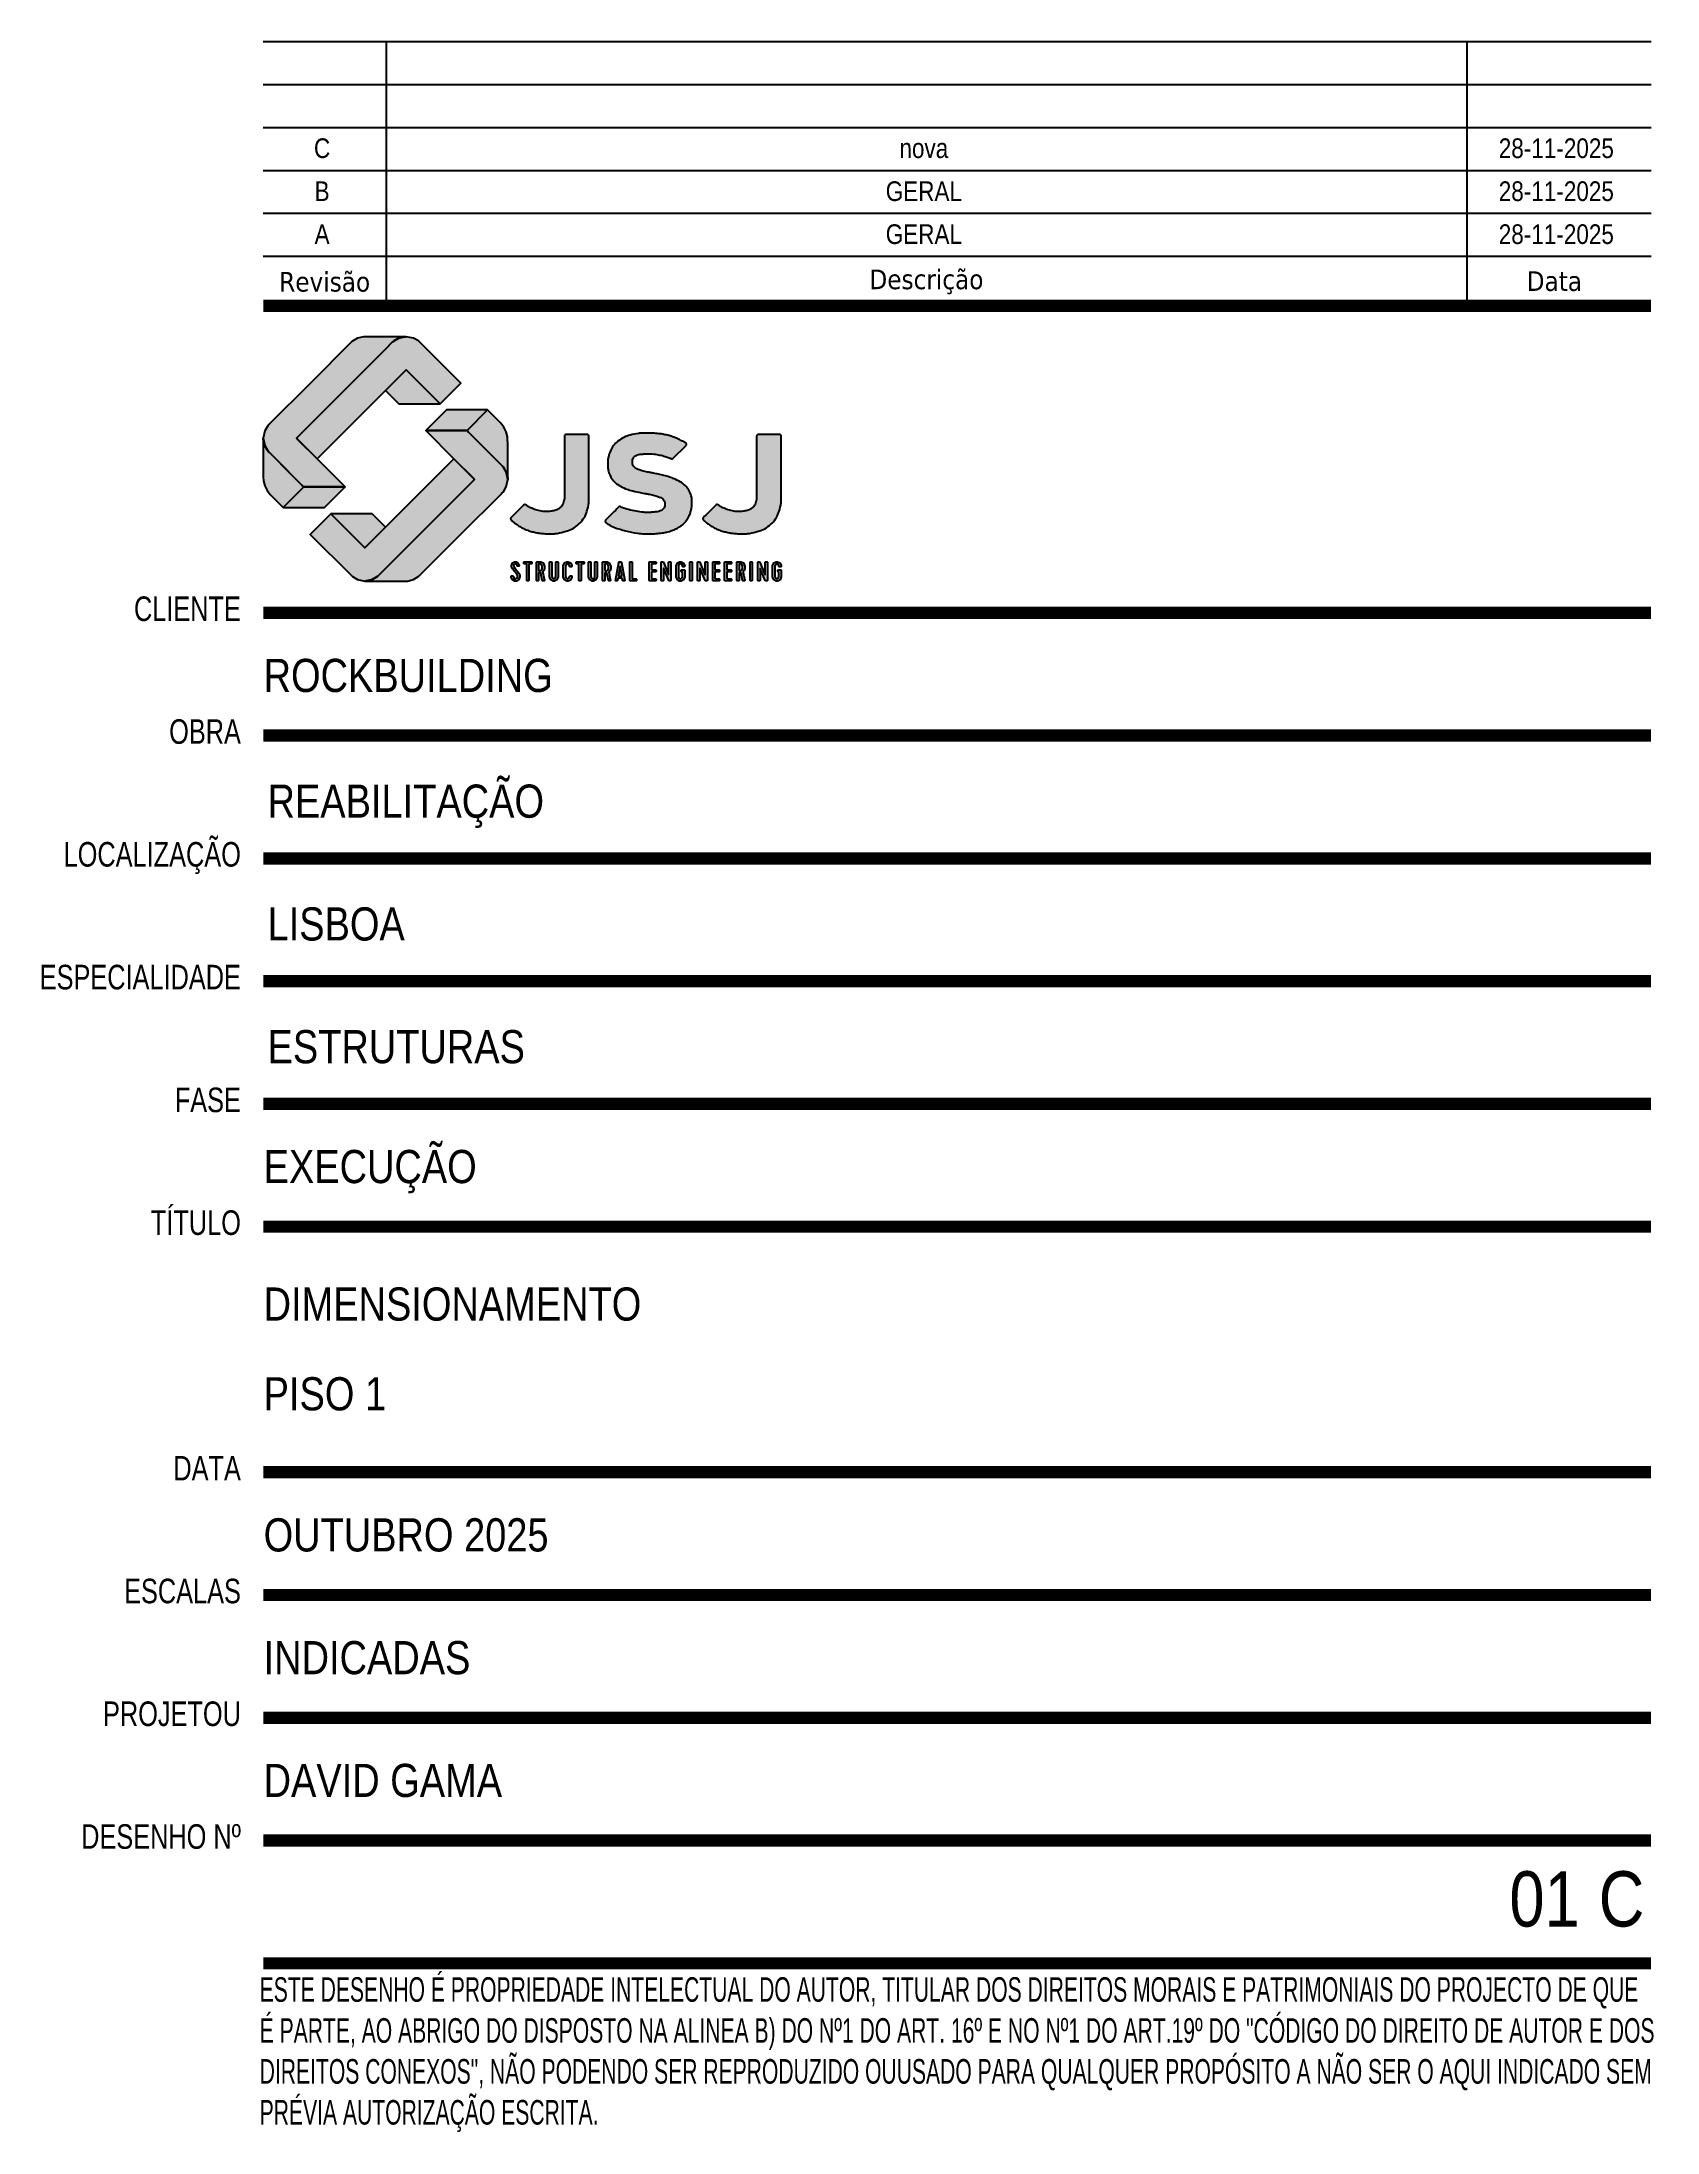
# Paper-space layout 'Layout1' of a CAD drawing. Header units: metres. Extents: x 13.8 to 97.9, y -1.5 to 59.9.
# Drawn here: x 83.89 to 97.04, y -0.36 to 16.66 of the extents above; entities that cross this region are included whole.
import ezdxf
from ezdxf.enums import TextEntityAlignment as Align

# ---------------------------------------------------------------- set-up
doc = ezdxf.new("R2010")
doc.units = ezdxf.units.M
doc.layers.add('A0', color=7, linetype='Continuous')
doc.layers.add('LEGENDA JSJ', color=7, linetype='Continuous')
doc.styles.add('Arial', font='arial.ttf')
doc.styles.add('ARIAL NARROW', font='ARIALN.TTF')
doc.styles.add('TAHOMA', font='tahoma.ttf')

# ---------------------------------------------------------------- blocks, each defined once
blk = doc.blocks.new('LEGENDA_JSJ_V1')
at = {"layer": 'LEGENDA JSJ', "true_color": 0x4f5d18}
h = blk.add_hatch(color=59, dxfattribs=at)
h.dxf.hatch_style = 1
h.paths.add_polyline_path([(-11.758, 14.812), (-11.48, 15.09), (-11.201, 15.369), (-11.033, 15.537), (-10.756, 15.261), (-10.588, 15.429), (-10.92, 15.761), (-10.931, 15.772), (-10.973, 15.796), (-11.033, 15.807), (-11.093, 15.796), (-11.134, 15.772), (-11.145, 15.761), (-11.201, 15.705), (-11.369, 15.537), (-11.648, 15.258), (-11.926, 14.98)])
h.paths.add_polyline_path([(-12.196, 14.677), (-12.196, 14.666), (-12.193, 14.634), (-12.183, 14.593), (-12.164, 14.553), (-12.14, 14.522), (-12.131, 14.513), (-12.033, 14.415), (-11.865, 14.583), (-11.878, 14.595), (-12.014, 14.731), (-12.094, 14.812), (-12.148, 14.866), (-12.148, 14.866), (-12.149, 14.867), (-12.15, 14.867), (-12.157, 14.875), (-12.185, 14.92), (-12.196, 14.971), (-12.196, 14.981)])
h.paths.add_polyline_path([(-10.643, 14.813), (-10.922, 14.534), (-11.201, 14.255), (-11.368, 14.087), (-11.645, 14.364), (-11.813, 14.196), (-11.481, 13.864), (-11.47, 13.853), (-11.428, 13.829), (-11.368, 13.817), (-11.309, 13.829), (-11.267, 13.853), (-11.256, 13.864), (-11.201, 13.919), (-11.033, 14.087), (-10.754, 14.366), (-10.475, 14.645)])
h.paths.add_polyline_path([(-10.205, 14.948), (-10.206, 14.958), (-10.208, 14.99), (-10.218, 15.031), (-10.238, 15.071), (-10.261, 15.103), (-10.27, 15.112), (-10.369, 15.21), (-10.536, 15.042), (-10.524, 15.029), (-10.388, 14.893), (-10.307, 14.813), (-10.253, 14.759), (-10.253, 14.758), (-10.252, 14.757), (-10.252, 14.757), (-10.244, 14.749), (-10.217, 14.704), (-10.205, 14.654), (-10.205, 14.644), (-10.205, 14.644)])
at = {"layer": 'LEGENDA JSJ', "true_color": 0x79a047}
h = blk.add_hatch(color=75, dxfattribs=at)
h.dxf.hatch_style = 1
h.paths.add_polyline_path([(-10.252, 14.757), (-10.252, 14.757), (-10.253, 14.758), (-10.253, 14.759), (-10.307, 14.813), (-10.524, 15.029), (-10.536, 15.042), (-10.536, 15.042), (-10.872, 15.042), (-10.643, 14.813), (-10.486, 14.656), (-10.475, 14.645), (-10.486, 14.633), (-10.754, 14.366), (-11.033, 14.087), (-11.201, 13.919), (-11.256, 13.864), (-11.264, 13.856), (-11.308, 13.829), (-11.359, 13.819), (-11.368, 13.817), (-11.303, 13.817), (-11.194, 13.817), (-11.032, 13.817), (-11.022, 13.817), (-10.973, 13.829), (-10.928, 13.856), (-10.92, 13.864), (-10.92, 13.864), (-10.92, 13.864), (-10.92, 13.864), (-10.586, 14.198), (-10.253, 14.531), (-10.253, 14.531), (-10.252, 14.532), (-10.252, 14.532), (-10.241, 14.543), (-10.217, 14.585), (-10.205, 14.645), (-10.217, 14.705), (-10.241, 14.746)])
h.paths.add_polyline_path([(-11.645, 14.364), (-11.645, 14.364), (-11.368, 14.087), (-11.201, 14.255), (-11.309, 14.364)])
h.paths.add_polyline_path([(-12.15, 14.867), (-12.149, 14.867), (-12.148, 14.866), (-12.148, 14.866), (-12.094, 14.812), (-11.878, 14.595), (-11.865, 14.583), (-11.529, 14.583), (-11.758, 14.812), (-11.915, 14.968), (-11.926, 14.98), (-11.915, 14.991), (-11.648, 15.258), (-11.369, 15.537), (-11.201, 15.705), (-11.145, 15.761), (-11.138, 15.768), (-11.093, 15.795), (-11.044, 15.807), (-11.034, 15.807), (-11.099, 15.807), (-11.207, 15.807), (-11.369, 15.807), (-11.379, 15.807), (-11.429, 15.795), (-11.474, 15.768), (-11.481, 15.761), (-11.481, 15.761), (-11.482, 15.76), (-11.482, 15.76), (-11.815, 15.426), (-12.148, 15.094), (-12.148, 15.093), (-12.149, 15.092), (-12.15, 15.092), (-12.16, 15.081), (-12.184, 15.04), (-12.196, 14.98), (-12.184, 14.92), (-12.16, 14.878)])
h.paths.add_polyline_path([(-10.756, 15.261), (-10.756, 15.261), (-11.033, 15.537), (-11.201, 15.369), (-11.092, 15.261)])
at = {"layer": 'LEGENDA JSJ', "true_color": 0xbfd99b}
h = blk.add_hatch(color=9, dxfattribs=at)
h.dxf.hatch_style = 1
h.paths.add_polyline_path([(-10.704, 15.21), (-10.872, 15.042), (-10.536, 15.042), (-10.369, 15.21)])
h.paths.add_polyline_path([(-11.697, 14.415), (-11.529, 14.583), (-11.865, 14.583), (-12.033, 14.415)])
at = {"layer": 'LEGENDA JSJ', "true_color": 0x4a4a4a}
h = blk.add_hatch(color=251, dxfattribs=at)
h.dxf.hatch_style = 1
edge = h.paths.add_edge_path()
edge.add_arc((-8.619, 16.903), 2.244, 259.3929, 259.7463, ccw=False)
edge.add_arc((-8.989, 14.924), 0.232, 258.2929, 259.3929, ccw=False)
edge.add_arc((-7.884, 20.255), 5.675, 257.9792, 258.2929, ccw=False)
edge.add_arc((-8.374, 17.958), 3.327, 257.5695, 257.9792, ccw=False)
edge.add_arc((-9.033, 14.964), 0.261, 252.5227, 257.5695, ccw=False)
edge.add_arc((-8.945, 15.246), 0.557, 249.0662, 252.5227, ccw=False)
edge.add_arc((-9.11, 14.813), 0.0934, 235.4062, 249.0662, ccw=False)
edge.add_arc((-9.122, 14.796), 0.072, 219.8443, 235.4062, ccw=False)
edge.add_arc((-9.126, 14.793), 0.0676, 204.7881, 219.8443, ccw=False)
edge.add_arc((-9.164, 14.775), 0.0252, 180, 204.7881, ccw=False)
edge.add_line((-9.189, 14.775), (-9.189, 14.783))
edge.add_line((-9.189, 14.783), (-9.189, 14.792))
edge.add_arc((-9.151, 14.792), 0.0381, 163.2104, 180, ccw=False)
edge.add_arc((-9.106, 14.779), 0.0858, 152.0395, 163.2104, ccw=False)
edge.add_arc((-9.143, 14.799), 0.0433, 131.6492, 152.0395, ccw=False)
edge.add_arc((-9.138, 14.792), 0.0518, 113.0248, 131.6492, ccw=False)
edge.add_arc((-9.101, 14.706), 0.146, 104.642, 113.0248, ccw=False)
edge.add_arc((-9.109, 14.738), 0.113, 95.1069, 104.642, ccw=False)
edge.add_arc((-9.01, 13.625), 1.23, 93.7468, 95.1069, ccw=False)
edge.add_arc((-9.08, 14.69), 0.162, 90, 93.7468, ccw=False)
edge.add_line((-9.08, 14.853), (-9.066, 14.853))
edge.add_line((-9.066, 14.853), (-9.042, 14.853))
edge.add_arc((-9.042, 14.629), 0.224, 82.7612, 90, ccw=False)
edge.add_arc((-9.087, 14.271), 0.585, 78.2824, 82.7612, ccw=False)
edge.add_arc((-9.093, 14.242), 0.614, 73.804, 78.2824, ccw=False)
edge.add_arc((-9.007, 14.539), 0.305, 67.4441, 73.804, ccw=False)
edge.add_arc((-9.411, 13.568), 1.357, 67.0742, 67.4441, ccw=False)
edge.add_arc((-8.765, 15.085), 0.292, 246.4004, 248.1178)
edge.add_arc((-8.85, 14.875), 0.0656, 248.1178, 248.471)
edge.add_arc((-8.689, 15.281), 0.502, 248.471, 248.5986)
edge.add_arc((-8.868, 14.826), 0.0135, 248.5986, 281.0996)
edge.add_arc((-8.868, 14.826), 0.0139, 281.0996, 313.1076)
edge.add_arc((-9.165, 15.144), 0.449, 313.1076, 313.2851)
edge.add_arc((-8.861, 14.82), 0.00481, 313.2851, 315)
edge.add_line((-8.857, 14.817), (-8.755, 14.919))
edge.add_line((-8.755, 14.919), (-8.754, 14.92))
edge.add_arc((-8.763, 14.929), 0.0126, 315, 341.4424)
edge.add_arc((-8.765, 14.929), 0.014, 341.4424, 366.4929)
edge.add_arc((-8.98, 14.905), 0.231, 6.4929, 6.7456)
edge.add_arc((-8.76, 14.931), 0.00902, 6.7456, 8.0226)
edge.add_arc((-8.76, 14.931), 0.00894, 8.0226, 9.2602)
edge.add_arc((-8.997, 14.892), 0.249, 9.2602, 9.4947)
edge.add_arc((-8.766, 14.931), 0.0149, 9.4947, 33.851)
edge.add_arc((-8.763, 14.932), 0.0117, 33.851, 61.3352)
edge.add_arc((-8.811, 14.844), 0.112, 61.3352, 61.6423)
edge.add_arc((-8.74, 14.978), 0.0393, 241.0525, 241.925, ccw=False)
edge.add_arc((-8.618, 15.198), 0.292, 239.2556, 241.0525, ccw=False)
edge.add_arc((-9.347, 13.946), 1.157, 59.9278, 60.3803)
edge.add_arc((-8.92, 14.697), 0.294, 60.3803, 63.7439)
edge.add_arc((-9.411, 13.7), 1.405, 63.7439, 65.2823)
edge.add_arc((-8.981, 14.636), 0.375, 65.2823, 70.3523)
edge.add_arc((-9.043, 14.462), 0.56, 70.3523, 74.5)
edge.add_arc((-9.027, 14.518), 0.502, 74.5, 79.2076)
edge.add_arc((-9.026, 14.524), 0.495, 79.2076, 83.9476)
edge.add_arc((-9.127, 13.575), 1.45, 83.9476, 85.9293)
edge.add_arc((-9.048, 14.678), 0.344, 85.9293, 90)
edge.add_line((-9.048, 15.022), (-9.073, 15.022))
edge.add_line((-9.073, 15.022), (-9.107, 15.022))
edge.add_arc((-9.107, 14.82), 0.202, 90, 99.2024)
edge.add_arc((-8.985, 14.065), 0.967, 99.2024, 103.4046)
edge.add_arc((-9.152, 14.767), 0.245, 103.4046, 115.9809)
edge.add_arc((-9.136, 14.734), 0.282, 115.9809, 127.7053)
edge.add_arc((-9.181, 14.793), 0.207, 127.7053, 142.2827)
edge.add_arc((-9.208, 14.814), 0.174, 142.2827, 158.2274)
edge.add_arc((-8.971, 14.719), 0.429, 158.2274, 165.6195)
edge.add_arc((-9.276, 14.797), 0.114, 165.6195, 180)
edge.add_line((-9.39, 14.797), (-9.39, 14.77))
edge.add_line((-9.39, 14.77), (-9.39, 14.744))
edge.add_arc((-9.281, 14.744), 0.109, 180, 197.2259)
edge.add_arc((-9.126, 14.792), 0.272, 197.2259, 208.1123)
edge.add_arc((-9.216, 14.744), 0.169, 208.1123, 224.3401)
edge.add_arc((-9.214, 14.745), 0.171, 224.3401, 240.4701)
edge.add_arc((-9.041, 15.051), 0.523, 240.4701, 247.0234)
edge.add_arc((-9.131, 14.84), 0.294, 247.0234, 255.7766)
edge.add_arc((-8.324, 18.023), 3.578, 255.7766, 256.8296)
edge.add_arc((-9.048, 14.926), 0.397, 256.8296, 259.9908)
edge.add_arc((4.3, 90.558), 77.198, 259.99075, 260.00974)
edge.add_arc((-8.82, 16.074), 1.567, 260.0097, 260.143)
edge.add_arc((-8.088, 20.292), 5.848, 260.143, 260.2282)
edge.add_arc((-11.589, -0.002), 14.745, 80.1687, 80.2025, ccw=False)
edge.add_arc((-9.142, 14.122), 0.411, 78.4776, 80.1687, ccw=False)
edge.add_arc((-9.958, 10.117), 4.499, 77.9665, 78.4776, ccw=False)
edge.add_arc((-9.07, 14.283), 0.239, 72.6113, 77.9665, ccw=False)
edge.add_arc((-9.141, 14.056), 0.477, 68.8233, 72.6113, ccw=False)
edge.add_arc((-9, 14.419), 0.0873, 54.9816, 68.8233, ccw=False)
edge.add_arc((-8.99, 14.435), 0.0686, 39.3533, 54.9816, ccw=False)
edge.add_arc((-8.988, 14.436), 0.0667, 24.5757, 39.3533, ccw=False)
edge.add_arc((-8.95, 14.453), 0.0243, 0, 24.5757, ccw=False)
edge.add_line((-8.925, 14.453), (-8.925, 14.445))
edge.add_line((-8.925, 14.445), (-8.925, 14.437))
edge.add_arc((-8.959, 14.437), 0.0337, -16.265, 0, ccw=False)
edge.add_arc((-9.013, 14.453), 0.0902, 333.8164, 343.735, ccw=False)
edge.add_arc((-8.97, 14.431), 0.0414, 313.5225, 333.8164, ccw=False)
edge.add_arc((-8.979, 14.442), 0.0554, 296.0048, 313.5225, ccw=False)
edge.add_arc((-9.012, 14.508), 0.129, 286.5189, 296.0048, ccw=False)
edge.add_arc((-9.009, 14.5), 0.121, 276.689, 286.5189, ccw=False)
edge.add_arc((-9.106, 15.33), 0.956, 274.7582, 276.689, ccw=False)
edge.add_arc((-9.04, 14.534), 0.158, 270, 274.7582, ccw=False)
edge.add_line((-9.04, 14.376), (-9.055, 14.376))
edge.add_line((-9.055, 14.376), (-9.085, 14.376))
edge.add_arc((-9.085, 14.595), 0.219, 262.2625, 270, ccw=False)
edge.add_arc((-8.993, 15.275), 0.905, 258.4551, 262.2625, ccw=False)
edge.add_arc((-8.982, 15.327), 0.958, 254.644, 258.4551, ccw=False)
edge.add_arc((-9.157, 14.69), 0.297, 247.7982, 254.644, ccw=False)
edge.add_arc((-7.137, 19.639), 5.643, 247.6461, 247.7982, ccw=False)
edge.add_arc((-9.163, 14.712), 0.315, 247.0026, 247.6461, ccw=False)
edge.add_arc((-9.252, 14.503), 0.0882, 246.4789, 247.0026, ccw=False)
edge.add_arc((-9.379, 14.208), 0.233, 66.6415, 66.84)
edge.add_arc((-9.293, 14.41), 0.0129, 66.84, 101.45)
edge.add_arc((-9.293, 14.41), 0.0128, 101.45, 136.2172)
edge.add_arc((-9.193, 14.315), 0.151, 136.2172, 136.5107)
edge.add_arc((-9.33, 14.444), 0.0374, 315.7719, 316.9559, ccw=False)
edge.add_arc((-11.189, 16.253), 2.631, 314.1847, 315.7719, ccw=False)
edge.add_arc((-5.755, 10.713), 5.129, 134.5712, 135.3854)
edge.add_arc((-9.035, 13.948), 0.522, 135.3854, 135.4441)
edge.add_arc((-8.856, 13.773), 0.772, 135.4442, 135.4924)
edge.add_arc((-9.398, 14.305), 0.0132, 135.4924, 160.8292)
edge.add_arc((-9.398, 14.305), 0.0129, 160.8292, 186.4438)
edge.add_arc((-9.353, 14.31), 0.0578, 186.4438, 187.0473)
edge.add_arc((-9.423, 14.301), 0.0125, 5.3529, 8.1383, ccw=False)
edge.add_arc((-9.422, 14.301), 0.0118, 2.629, 5.3529, ccw=False)
edge.add_arc((-9.355, 14.305), 0.0556, 183.7024, 184.2794)
edge.add_arc((-9.399, 14.302), 0.0119, 184.2794, 211.6551)
edge.add_arc((-9.398, 14.303), 0.0133, 211.6551, 237.4823)
edge.add_arc((-9.208, 14.6), 0.365, 237.4823, 237.5753)
edge.add_arc((-9.632, 13.933), 0.425, 57.4888, 57.5688, ccw=False)
edge.add_arc((-9.868, 13.563), 0.863, 56.627, 57.4888, ccw=False)
edge.add_arc((-7.089, 17.828), 4.227, 236.97, 237.1459)
edge.add_arc((-9.251, 14.48), 0.242, 237.1459, 249.463)
edge.add_arc((-9.05, 15.017), 0.815, 249.463, 256.1629)
edge.add_arc((-8.976, 15.316), 1.124, 256.1629, 261.1213)
edge.add_arc((-9.095, 14.553), 0.351, 261.1213, 270)
edge.add_line((-9.095, 14.202), (-9.045, 14.202))
edge.add_line((-9.045, 14.202), (-9.02, 14.202))
edge.add_arc((-9.02, 14.458), 0.256, 270, 275.3044)
edge.add_arc((-9.107, 15.391), 1.192, 275.3044, 277.762)
edge.add_arc((-8.995, 14.568), 0.362, 277.762, 283.6771)
edge.add_arc((-9.024, 14.687), 0.485, 283.6771, 288.7864)
edge.add_arc((-8.957, 14.491), 0.278, 288.7864, 295.595)
edge.add_arc((-8.958, 14.493), 0.28, 295.595, 302.378)
edge.add_arc((-8.941, 14.465), 0.247, 302.378, 309.2838)
edge.add_arc((-8.906, 14.423), 0.193, 309.2838, 317.1039)
edge.add_arc((-8.936, 14.451), 0.234, 317.1039, 323.6329)
edge.add_arc((-8.888, 14.415), 0.173, 323.6329, 331.2159)
edge.add_arc((-8.981, 14.466), 0.28, 331.2159, 336.5492)
edge.add_arc((-8.867, 14.417), 0.156, 336.5492, 343.7018)
edge.add_arc((-9.078, 14.479), 0.376, 343.7018, 347.5234)
edge.add_arc((-8.877, 14.434), 0.169, 347.5234, 353.2181)
edge.add_arc((-9.383, 14.494), 0.679, 353.2181, 354.9823)
edge.add_arc((-8.79, 14.442), 0.084, 354.9823, 360)
edge.add_line((-8.706, 14.442), (-8.706, 14.452))
edge.add_line((-8.706, 14.452), (-8.706, 14.478))
edge.add_arc((-8.809, 14.478), 0.103, 0, 18.0512)
edge.add_arc((-8.959, 14.429), 0.261, 18.0512, 29.3367)
edge.add_arc((-8.885, 14.471), 0.175, 29.3367, 45.234)
edge.add_arc((-8.888, 14.467), 0.18, 45.234, 60.9165)
edge.add_arc((-9.084, 14.115), 0.584, 60.9165, 67.034)
edge.add_arc((-8.981, 14.359), 0.318, 67.034, 75.3251)
edge.add_arc((-9.567, 12.119), 2.634, 75.3251, 76.3136)
edge.add_arc((-9.567, 12.121), 2.632, 76.3136, 77.3025)
edge.add_arc((-9.039, 14.465), 0.23, 77.3025, 79.3425)
edge.add_arc((-9.306, 13.047), 1.672, 79.3425, 80.0984)
edge = h.paths.add_edge_path()
edge.add_line((-7.994, 15.011), (-8.163, 15.011))
edge.add_line((-8.163, 15.011), (-8.166, 15.011))
edge.add_arc((-8.166, 15.004), 0.00689, 90, 118.8457)
edge.add_arc((-8.159, 14.991), 0.0217, 118.8457, 135)
edge.add_arc((-8.159, 14.991), 0.0217, 135, 151.1543)
edge.add_arc((-8.172, 14.998), 0.00689, 151.1543, 180)
edge.add_line((-8.179, 14.998), (-8.179, 14.995))
edge.add_line((-8.179, 14.995), (-8.179, 14.499))
edge.add_line((-8.179, 14.499), (-8.179, 14.489))
edge.add_arc((-8.226, 14.489), 0.0479, -10.3244, 0, ccw=False)
edge.add_arc((-8.489, 14.537), 0.315, 345.6544, 349.6756, ccw=False)
edge.add_arc((-8.257, 14.478), 0.0748, 330.9624, 345.6544, ccw=False)
edge.add_arc((-8.292, 14.497), 0.115, 319.1441, 330.9624, ccw=False)
edge.add_arc((-8.271, 14.479), 0.0873, 303.1211, 319.1441, ccw=False)
edge.add_arc((-8.278, 14.491), 0.101, 288.2611, 303.1211, ccw=False)
edge.add_arc((-8.337, 14.668), 0.288, 281.5601, 288.2611, ccw=False)
edge.add_arc((-8.299, 14.481), 0.0971, 270, 281.5601, ccw=False)
edge.add_line((-8.299, 14.384), (-8.316, 14.384))
edge.add_line((-8.316, 14.384), (-8.34, 14.384))
edge.add_arc((-8.34, 14.518), 0.135, 259.0075, 270, ccw=False)
edge.add_arc((-8.283, 14.81), 0.432, 252.8784, 259.0075, ccw=False)
edge.add_arc((-8.288, 14.795), 0.416, 246.308, 252.8784, ccw=False)
edge.add_arc((-8.394, 14.553), 0.152, 235.4209, 246.308, ccw=False)
edge.add_arc((-6.487, 17.319), 3.511, 235.2256, 235.4209, ccw=False)
edge.add_arc((-8.373, 14.603), 0.205, 234.4168, 235.2256, ccw=False)
edge.add_arc((-8.447, 14.499), 0.0769, 233.699, 234.4168, ccw=False)
edge.add_arc((-8.618, 14.265), 0.213, 53.928, 54.1877)
edge.add_arc((-8.501, 14.427), 0.0131, 54.1877, 95.2023)
edge.add_arc((-8.501, 14.427), 0.0128, 95.2023, 136.7762)
edge.add_arc((-8.422, 14.353), 0.121, 136.7762, 137.2129)
edge.add_arc((-8.58, 14.498), 0.0928, 316.7091, 317.28, ccw=False)
edge.add_arc((-10.625, 16.426), 2.903, 314.9963, 316.7091, ccw=False)
edge.add_arc((-9.369, 15.17), 1.127, 312.247, 314.9963, ccw=False)
edge.add_arc((-8.65, 14.378), 0.0579, 311.7275, 312.247, ccw=False)
edge.add_arc((-8.579, 14.298), 0.0491, 131.6812, 132.2933)
edge.add_arc((-8.604, 14.326), 0.0117, 132.2933, 158.239)
edge.add_arc((-8.604, 14.326), 0.012, 158.239, 183.8638)
edge.add_arc((-8.581, 14.327), 0.0351, 183.8638, 184.7145)
edge.add_arc((-8.623, 14.324), 0.00688, 2.1178, 6.4605, ccw=False)
edge.add_arc((-8.623, 14.324), 0.00721, -2.1178, 2.1178, ccw=False)
edge.add_arc((-8.585, 14.323), 0.0314, 179.5142, 180.4858)
edge.add_arc((-8.604, 14.323), 0.0118, 180.4858, 204.7751)
edge.add_arc((-8.602, 14.324), 0.0143, 204.7751, 226.8523)
edge.add_arc((-8.302, 14.644), 0.452, 226.8523, 226.9749)
edge.add_arc((-8.608, 14.316), 0.0047, 226.9749, 228.1777)
edge.add_arc((-7.959, 15.041), 0.977, 228.1777, 228.2866)
edge.add_arc((-7.144, 15.956), 2.203, 228.2866, 228.3592)
edge.add_arc((-7.968, 15.029), 0.963, 228.3592, 228.7368)
edge.add_arc((-6.059, 17.205), 3.857, 228.7368, 228.9254)
edge.add_arc((-8.386, 14.535), 0.315, 228.9254, 230.4031)
edge.add_arc((-8.576, 14.306), 0.018, 230.4031, 236.5914)
edge.add_arc((-8.581, 14.297), 0.00749, 236.5914, 237.5981)
edge.add_arc((-8.612, 14.25), 0.0488, 57.0174, 57.1721, ccw=False)
edge.add_arc((-8.612, 14.249), 0.05, 46.7855, 57.0174, ccw=False)
edge.add_arc((-8.427, 14.471), 0.24, 230.8379, 232.965)
edge.add_arc((-8.453, 14.436), 0.196, 232.965, 238.4313)
edge.add_arc((-8.188, 14.868), 0.703, 238.4313, 241.3161)
edge.add_arc((-8.368, 14.54), 0.328, 241.3161, 247.2422)
edge.add_arc((-8.339, 14.608), 0.402, 247.2422, 252.5965)
edge.add_arc((-8.319, 14.672), 0.47, 252.5965, 257.4096)
edge.add_arc((-8.339, 14.58), 0.376, 257.4096, 262.7932)
edge.add_arc((-8.246, 15.318), 1.119, 262.7932, 264.9765)
edge.add_arc((-8.325, 14.414), 0.212, 264.9765, 270)
edge.add_line((-8.325, 14.202), (-8.305, 14.202))
edge.add_line((-8.305, 14.202), (-8.27, 14.202))
edge.add_arc((-8.27, 14.39), 0.188, 270, 280.4976)
edge.add_arc((-8.389, 15.03), 0.839, 280.4976, 285.4622)
edge.add_arc((-8.23, 14.454), 0.242, 285.4622, 299.0589)
edge.add_arc((-8.245, 14.483), 0.274, 299.0589, 311.825)
edge.add_arc((-8.223, 14.457), 0.24, 311.825, 325.844)
edge.add_arc((-8.196, 14.439), 0.208, 325.844, 340.8997)
edge.add_arc((-8.556, 14.564), 0.589, 340.8997, 347.2465)
edge.add_arc((-8.124, 14.466), 0.146, 347.2465, 360)
edge.add_line((-7.978, 14.466), (-7.978, 14.498))
edge.add_line((-7.978, 14.498), (-7.978, 14.995))
edge.add_line((-7.978, 14.995), (-7.978, 14.998))
edge.add_arc((-7.985, 14.998), 0.00677, 0, 29.2627)
edge.add_arc((-7.998, 14.991), 0.0218, 29.2627, 45.4452)
edge.add_arc((-7.996, 14.993), 0.0186, 45.4452, 61.3453)
edge.add_arc((-7.993, 14.998), 0.0134, 61.3453, 80.0848)
edge.add_arc((-7.992, 15.005), 0.006, 80.0848, 90)
edge.add_arc((-7.992, 14.996), 0.0152, 90, 96.2335)
edge = h.paths.add_edge_path()
edge.add_line((-9.559, 15.011), (-9.729, 15.011))
edge.add_line((-9.729, 15.011), (-9.732, 15.011))
edge.add_arc((-9.732, 15.004), 0.00686, 90, 118.8842)
edge.add_arc((-9.724, 14.991), 0.0217, 118.8842, 135.0192)
edge.add_arc((-9.724, 14.991), 0.0217, 135.0192, 151.1543)
edge.add_arc((-9.737, 14.998), 0.00689, 151.1543, 180)
edge.add_line((-9.744, 14.998), (-9.744, 14.995))
edge.add_line((-9.744, 14.995), (-9.744, 14.499))
edge.add_line((-9.744, 14.499), (-9.744, 14.489))
edge.add_arc((-9.791, 14.489), 0.0467, -10.4676, 0, ccw=False)
edge.add_arc((-10.058, 14.539), 0.318, 345.5283, 349.5324, ccw=False)
edge.add_arc((-9.824, 14.478), 0.0764, 331.0542, 345.5283, ccw=False)
edge.add_arc((-9.857, 14.497), 0.115, 319.261, 331.0542, ccw=False)
edge.add_arc((-9.836, 14.478), 0.0861, 303.0724, 319.261, ccw=False)
edge.add_arc((-9.844, 14.491), 0.102, 288.2205, 303.0724, ccw=False)
edge.add_arc((-9.904, 14.671), 0.291, 281.5629, 288.2205, ccw=False)
edge.add_arc((-9.865, 14.48), 0.0967, 270, 281.5629, ccw=False)
edge.add_line((-9.865, 14.384), (-9.882, 14.384))
edge.add_line((-9.882, 14.384), (-9.905, 14.384))
edge.add_arc((-9.905, 14.518), 0.134, 259.0035, 270, ccw=False)
edge.add_arc((-9.848, 14.812), 0.434, 252.8914, 259.0035, ccw=False)
edge.add_arc((-9.853, 14.795), 0.416, 246.3159, 252.8914, ccw=False)
edge.add_arc((-9.96, 14.553), 0.152, 235.4257, 246.3159, ccw=False)
edge.add_arc((-8.345, 16.895), 2.997, 235.197, 235.4257, ccw=False)
edge.add_arc((-9.956, 14.578), 0.175, 234.2491, 235.197, ccw=False)
edge.add_arc((-10.02, 14.49), 0.0655, 233.4104, 234.2491, ccw=False)
edge.add_arc((-10.165, 14.292), 0.18, 53.6774, 53.9821)
edge.add_arc((-10.067, 14.427), 0.013, 53.9821, 95.2182)
edge.add_arc((-10.067, 14.427), 0.0128, 95.2182, 136.7767)
edge.add_arc((-9.988, 14.353), 0.122, 136.7767, 137.2125)
edge.add_arc((-10.145, 14.498), 0.0928, 316.7092, 317.2799, ccw=False)
edge.add_arc((-12.192, 16.426), 2.904, 314.9963, 316.7092, ccw=False)
edge.add_arc((-10.934, 15.168), 1.125, 312.2441, 314.9963, ccw=False)
edge.add_arc((-10.217, 14.379), 0.0585, 311.7303, 312.2441, ccw=False)
edge.add_arc((-10.145, 14.298), 0.0492, 131.6814, 132.293)
edge.add_arc((-10.17, 14.326), 0.0118, 132.293, 157.9031)
edge.add_arc((-10.17, 14.326), 0.0121, 157.9031, 183.2225)
edge.add_arc((-10.14, 14.327), 0.0422, 183.2225, 183.9302)
edge.add_arc((-10.19, 14.324), 0.00833, 1.7832, 5.3695, ccw=False)
edge.add_arc((-10.19, 14.324), 0.00856, -1.7832, 1.7832, ccw=False)
edge.add_arc((-10.145, 14.323), 0.0372, 179.5897, 180.4103)
edge.add_arc((-10.17, 14.323), 0.0117, 180.4103, 204.9071)
edge.add_arc((-10.168, 14.324), 0.0144, 204.9071, 226.9183)
edge.add_arc((-9.519, 15.018), 0.965, 226.9183, 226.9749)
edge.add_arc((-10.167, 14.323), 0.0138, 226.9749, 227.4483)
edge.add_arc((-10.037, 14.465), 0.207, 227.4483, 227.5858)
edge.add_arc((-2.068, 23.188), 12.021, 227.5858, 227.6038)
edge.add_arc((-9.597, 14.942), 0.855, 227.6038, 229.1452)
edge.add_arc((-10.126, 14.33), 0.0464, 229.1452, 235.7654)
edge.add_arc((-10.142, 14.307), 0.0186, 235.7654, 238.3362)
edge.add_arc((-10.176, 14.252), 0.0459, 56.5288, 57.5728, ccw=False)
edge.add_arc((-10.181, 14.244), 0.0552, 47.2741, 56.5288, ccw=False)
edge.add_arc((-9.992, 14.472), 0.24, 230.8397, 232.9632)
edge.add_arc((-10.02, 14.435), 0.195, 232.9632, 238.4657)
edge.add_arc((-9.757, 14.862), 0.696, 238.4657, 241.374)
edge.add_arc((-9.934, 14.539), 0.328, 241.374, 247.2903)
edge.add_arc((-9.904, 14.61), 0.405, 247.2903, 252.6154)
edge.add_arc((-9.883, 14.676), 0.474, 252.6154, 257.3965)
edge.add_arc((-9.905, 14.579), 0.375, 257.3965, 262.7748)
edge.add_arc((-9.812, 15.308), 1.11, 262.7748, 264.9711)
edge.add_arc((-9.891, 14.414), 0.212, 264.9711, 270)
edge.add_line((-9.891, 14.202), (-9.871, 14.202))
edge.add_line((-9.871, 14.202), (-9.836, 14.202))
edge.add_arc((-9.836, 14.39), 0.188, 270, 280.4976)
edge.add_arc((-9.955, 15.03), 0.839, 280.4976, 285.4599)
edge.add_arc((-9.795, 14.454), 0.242, 285.4599, 299.0558)
edge.add_arc((-9.811, 14.483), 0.274, 299.0558, 311.8141)
edge.add_arc((-9.788, 14.457), 0.24, 311.8141, 325.8495)
edge.add_arc((-9.761, 14.439), 0.207, 325.8495, 340.9504)
edge.add_arc((-10.122, 14.564), 0.589, 340.9504, 347.2913)
edge.add_arc((-9.691, 14.466), 0.147, 347.2913, 360)
edge.add_line((-9.544, 14.466), (-9.544, 14.498))
edge.add_line((-9.544, 14.498), (-9.544, 14.995))
edge.add_line((-9.544, 14.995), (-9.544, 14.998))
edge.add_arc((-9.551, 14.998), 0.00674, 0, 29.2627)
edge.add_arc((-9.564, 14.991), 0.022, 29.2627, 45.3294)
edge.add_arc((-9.562, 14.993), 0.0187, 45.3294, 61.1158)
edge.add_arc((-9.559, 14.998), 0.0132, 61.1158, 79.9152)
edge.add_arc((-9.558, 15.005), 0.00589, 79.9152, 90)
edge.add_arc((-9.558, 14.996), 0.015, 90, 96.3179)
h = blk.add_hatch(color=251, dxfattribs=at)
h.dxf.hatch_style = 1
h.paths.add_polyline_path([(-8.03, 13.858), (-8.03, 13.854), (-8.026, 13.84), (-8.017, 13.835), (-8.013, 13.835), (-8.011, 13.835), (-8.002, 13.839), (-7.997, 13.85), (-7.997, 13.854), (-7.997, 13.854), (-7.997, 13.856), (-7.997, 13.856), (-7.997, 13.887), (-7.997, 13.888), (-8, 13.891), (-8.001, 13.891), (-8.003, 13.891), (-8.004, 13.891), (-8.007, 13.895), (-8.007, 13.896), (-8.007, 13.904), (-8.007, 13.905), (-8.004, 13.908), (-8.003, 13.908), (-7.983, 13.908), (-7.981, 13.908), (-7.978, 13.905), (-7.978, 13.904), (-7.978, 13.859), (-7.978, 13.851), (-7.988, 13.827), (-8.007, 13.817), (-8.013, 13.817), (-8.02, 13.817), (-8.038, 13.827), (-8.049, 13.851), (-8.049, 13.859), (-8.049, 13.932), (-8.049, 13.94), (-8.038, 13.964), (-8.02, 13.974), (-8.013, 13.974), (-8.008, 13.974), (-7.99, 13.966), (-7.979, 13.945), (-7.978, 13.938), (-7.978, 13.937), (-7.982, 13.932), (-7.983, 13.932), (-7.992, 13.932), (-7.994, 13.932), (-7.997, 13.936), (-7.997, 13.937), (-7.997, 13.941), (-8.002, 13.953), (-8.011, 13.957), (-8.013, 13.957), (-8.017, 13.957), (-8.026, 13.952), (-8.03, 13.938), (-8.03, 13.933)])
h.paths.add_polyline_path([(-8.104, 13.818), (-8.105, 13.818), (-8.108, 13.82), (-8.108, 13.821), (-8.149, 13.92), (-8.149, 13.92), (-8.151, 13.92), (-8.151, 13.92), (-8.151, 13.823), (-8.151, 13.822), (-8.154, 13.818), (-8.155, 13.818), (-8.165, 13.818), (-8.166, 13.818), (-8.17, 13.822), (-8.17, 13.823), (-8.17, 13.969), (-8.17, 13.97), (-8.166, 13.973), (-8.165, 13.973), (-8.157, 13.973), (-8.156, 13.973), (-8.153, 13.971), (-8.153, 13.97), (-8.111, 13.871), (-8.111, 13.871), (-8.11, 13.871), (-8.11, 13.969), (-8.11, 13.97), (-8.106, 13.973), (-8.105, 13.973), (-8.095, 13.973), (-8.094, 13.973), (-8.091, 13.97), (-8.091, 13.969), (-8.091, 13.823), (-8.091, 13.822), (-8.094, 13.818), (-8.095, 13.818)])
h.paths.add_polyline_path([(-8.218, 13.818), (-8.228, 13.818), (-8.229, 13.818), (-8.232, 13.822), (-8.232, 13.823), (-8.232, 13.969), (-8.232, 13.97), (-8.229, 13.973), (-8.228, 13.973), (-8.218, 13.973), (-8.217, 13.973), (-8.214, 13.97), (-8.214, 13.969), (-8.214, 13.823), (-8.214, 13.822), (-8.217, 13.818)])
h.paths.add_polyline_path([(-8.31, 13.973), (-8.304, 13.973), (-8.285, 13.964), (-8.274, 13.939), (-8.274, 13.931), (-8.274, 13.925), (-8.274, 13.92), (-8.279, 13.903), (-8.287, 13.891), (-8.289, 13.889), (-8.289, 13.889), (-8.289, 13.888), (-8.287, 13.881), (-8.283, 13.861), (-8.278, 13.832), (-8.276, 13.823), (-8.275, 13.822), (-8.278, 13.818), (-8.278, 13.818), (-8.289, 13.818), (-8.29, 13.818), (-8.293, 13.821), (-8.294, 13.822), (-8.305, 13.881), (-8.306, 13.882), (-8.308, 13.883), (-8.308, 13.883), (-8.318, 13.883), (-8.319, 13.883), (-8.322, 13.88), (-8.322, 13.879), (-8.322, 13.823), (-8.322, 13.822), (-8.326, 13.818), (-8.327, 13.818), (-8.337, 13.818), (-8.338, 13.818), (-8.341, 13.822), (-8.341, 13.823), (-8.341, 13.969), (-8.341, 13.97), (-8.338, 13.973), (-8.337, 13.973)])
h.paths.add_polyline_path([(-8.318, 13.9), (-8.31, 13.9), (-8.307, 13.9), (-8.298, 13.905), (-8.293, 13.919), (-8.293, 13.924), (-8.293, 13.932), (-8.293, 13.937), (-8.298, 13.951), (-8.307, 13.956), (-8.31, 13.956), (-8.318, 13.956), (-8.319, 13.956), (-8.322, 13.953), (-8.322, 13.951), (-8.322, 13.905), (-8.322, 13.904), (-8.319, 13.9)], flags=16)
h.paths.add_polyline_path([(-8.439, 13.823), (-8.439, 13.969), (-8.439, 13.97), (-8.435, 13.973), (-8.434, 13.973), (-8.387, 13.973), (-8.386, 13.973), (-8.383, 13.97), (-8.383, 13.969), (-8.383, 13.96), (-8.383, 13.959), (-8.386, 13.956), (-8.387, 13.956), (-8.415, 13.956), (-8.417, 13.956), (-8.42, 13.953), (-8.42, 13.951), (-8.42, 13.913), (-8.42, 13.912), (-8.417, 13.908), (-8.415, 13.908), (-8.387, 13.908), (-8.386, 13.908), (-8.383, 13.905), (-8.383, 13.904), (-8.383, 13.896), (-8.383, 13.895), (-8.386, 13.891), (-8.387, 13.891), (-8.415, 13.891), (-8.417, 13.891), (-8.42, 13.888), (-8.42, 13.887), (-8.42, 13.84), (-8.42, 13.839), (-8.417, 13.835), (-8.415, 13.835), (-8.387, 13.835), (-8.386, 13.835), (-8.383, 13.832), (-8.383, 13.831), (-8.383, 13.823), (-8.383, 13.822), (-8.386, 13.818), (-8.387, 13.818), (-8.434, 13.818), (-8.435, 13.818), (-8.439, 13.822)])
h.paths.add_polyline_path([(-8.536, 13.823), (-8.536, 13.969), (-8.536, 13.97), (-8.533, 13.973), (-8.532, 13.973), (-8.485, 13.973), (-8.484, 13.973), (-8.481, 13.97), (-8.481, 13.969), (-8.481, 13.96), (-8.481, 13.959), (-8.484, 13.956), (-8.485, 13.956), (-8.513, 13.956), (-8.514, 13.956), (-8.518, 13.953), (-8.518, 13.951), (-8.518, 13.913), (-8.518, 13.912), (-8.514, 13.908), (-8.513, 13.908), (-8.485, 13.908), (-8.484, 13.908), (-8.481, 13.905), (-8.481, 13.904), (-8.481, 13.896), (-8.481, 13.895), (-8.484, 13.891), (-8.485, 13.891), (-8.513, 13.891), (-8.514, 13.891), (-8.518, 13.888), (-8.518, 13.887), (-8.518, 13.84), (-8.518, 13.839), (-8.514, 13.835), (-8.513, 13.835), (-8.485, 13.835), (-8.484, 13.835), (-8.481, 13.832), (-8.481, 13.831), (-8.481, 13.823), (-8.481, 13.822), (-8.484, 13.818), (-8.485, 13.818), (-8.532, 13.818), (-8.533, 13.818), (-8.536, 13.822)])
h.paths.add_polyline_path([(-8.593, 13.818), (-8.594, 13.818), (-8.597, 13.82), (-8.597, 13.821), (-8.639, 13.92), (-8.639, 13.92), (-8.64, 13.92), (-8.64, 13.92), (-8.64, 13.823), (-8.64, 13.822), (-8.644, 13.818), (-8.645, 13.818), (-8.655, 13.818), (-8.656, 13.818), (-8.659, 13.822), (-8.659, 13.823), (-8.659, 13.969), (-8.659, 13.97), (-8.656, 13.973), (-8.655, 13.973), (-8.646, 13.973), (-8.645, 13.973), (-8.642, 13.971), (-8.642, 13.97), (-8.601, 13.871), (-8.601, 13.871), (-8.599, 13.871), (-8.599, 13.969), (-8.599, 13.97), (-8.596, 13.973), (-8.595, 13.973), (-8.585, 13.973), (-8.584, 13.973), (-8.58, 13.97), (-8.58, 13.969), (-8.58, 13.823), (-8.58, 13.822), (-8.584, 13.818), (-8.585, 13.818)])
h.paths.add_polyline_path([(-8.708, 13.818), (-8.717, 13.818), (-8.719, 13.818), (-8.722, 13.822), (-8.722, 13.823), (-8.722, 13.969), (-8.722, 13.97), (-8.719, 13.973), (-8.717, 13.973), (-8.708, 13.973), (-8.707, 13.973), (-8.703, 13.97), (-8.703, 13.969), (-8.703, 13.823), (-8.703, 13.822), (-8.707, 13.818)])
h.paths.add_polyline_path([(-8.816, 13.858), (-8.816, 13.854), (-8.812, 13.84), (-8.802, 13.835), (-8.799, 13.835), (-8.797, 13.835), (-8.788, 13.839), (-8.783, 13.85), (-8.783, 13.854), (-8.783, 13.854), (-8.783, 13.856), (-8.783, 13.856), (-8.783, 13.887), (-8.783, 13.888), (-8.786, 13.891), (-8.787, 13.891), (-8.789, 13.891), (-8.79, 13.891), (-8.793, 13.895), (-8.793, 13.896), (-8.793, 13.904), (-8.793, 13.905), (-8.79, 13.908), (-8.789, 13.908), (-8.768, 13.908), (-8.767, 13.908), (-8.764, 13.905), (-8.764, 13.904), (-8.764, 13.859), (-8.764, 13.851), (-8.774, 13.827), (-8.793, 13.817), (-8.799, 13.817), (-8.806, 13.817), (-8.824, 13.827), (-8.835, 13.851), (-8.835, 13.859), (-8.835, 13.932), (-8.835, 13.94), (-8.824, 13.964), (-8.806, 13.974), (-8.799, 13.974), (-8.794, 13.974), (-8.776, 13.966), (-8.765, 13.945), (-8.764, 13.938), (-8.764, 13.937), (-8.768, 13.932), (-8.769, 13.932), (-8.778, 13.932), (-8.779, 13.932), (-8.783, 13.936), (-8.783, 13.937), (-8.783, 13.941), (-8.788, 13.953), (-8.797, 13.957), (-8.799, 13.957), (-8.802, 13.957), (-8.812, 13.952), (-8.816, 13.938), (-8.816, 13.933)])
h.paths.add_polyline_path([(-8.89, 13.818), (-8.891, 13.818), (-8.894, 13.82), (-8.894, 13.821), (-8.935, 13.92), (-8.935, 13.92), (-8.937, 13.92), (-8.937, 13.92), (-8.937, 13.823), (-8.937, 13.822), (-8.94, 13.818), (-8.941, 13.818), (-8.951, 13.818), (-8.952, 13.818), (-8.955, 13.822), (-8.955, 13.823), (-8.955, 13.969), (-8.955, 13.97), (-8.952, 13.973), (-8.951, 13.973), (-8.943, 13.973), (-8.942, 13.973), (-8.939, 13.971), (-8.938, 13.97), (-8.897, 13.871), (-8.897, 13.871), (-8.895, 13.871), (-8.895, 13.969), (-8.895, 13.97), (-8.892, 13.973), (-8.891, 13.973), (-8.881, 13.973), (-8.88, 13.973), (-8.877, 13.97), (-8.877, 13.969), (-8.877, 13.823), (-8.877, 13.822), (-8.88, 13.818), (-8.881, 13.818)])
h.paths.add_polyline_path([(-9.053, 13.823), (-9.053, 13.969), (-9.053, 13.97), (-9.05, 13.973), (-9.049, 13.973), (-9.002, 13.973), (-9.001, 13.973), (-8.997, 13.97), (-8.997, 13.969), (-8.997, 13.96), (-8.997, 13.959), (-9.001, 13.956), (-9.002, 13.956), (-9.03, 13.956), (-9.031, 13.956), (-9.034, 13.953), (-9.034, 13.951), (-9.034, 13.913), (-9.034, 13.912), (-9.031, 13.908), (-9.03, 13.908), (-9.002, 13.908), (-9.001, 13.908), (-8.997, 13.905), (-8.997, 13.904), (-8.997, 13.896), (-8.997, 13.895), (-9.001, 13.891), (-9.002, 13.891), (-9.03, 13.891), (-9.031, 13.891), (-9.034, 13.888), (-9.034, 13.887), (-9.034, 13.84), (-9.034, 13.839), (-9.031, 13.835), (-9.03, 13.835), (-9.002, 13.835), (-9.001, 13.835), (-8.997, 13.832), (-8.997, 13.831), (-8.997, 13.823), (-8.997, 13.822), (-9.001, 13.818), (-9.002, 13.818), (-9.049, 13.818), (-9.05, 13.818), (-9.053, 13.822)])
h.paths.add_polyline_path([(-9.212, 13.823), (-9.212, 13.969), (-9.212, 13.97), (-9.208, 13.973), (-9.207, 13.973), (-9.197, 13.973), (-9.196, 13.973), (-9.193, 13.97), (-9.193, 13.969), (-9.193, 13.84), (-9.193, 13.839), (-9.19, 13.835), (-9.188, 13.835), (-9.16, 13.835), (-9.159, 13.835), (-9.156, 13.832), (-9.156, 13.831), (-9.156, 13.823), (-9.156, 13.822), (-9.159, 13.818), (-9.16, 13.818), (-9.207, 13.818), (-9.208, 13.818), (-9.212, 13.822)])
h.paths.add_polyline_path([(-9.265, 13.818), (-9.266, 13.818), (-9.27, 13.821), (-9.27, 13.822), (-9.272, 13.835), (-9.273, 13.836), (-9.276, 13.84), (-9.277, 13.84), (-9.303, 13.84), (-9.305, 13.84), (-9.308, 13.836), (-9.308, 13.835), (-9.311, 13.822), (-9.311, 13.821), (-9.314, 13.818), (-9.316, 13.818), (-9.325, 13.818), (-9.326, 13.818), (-9.329, 13.821), (-9.329, 13.822), (-9.301, 13.969), (-9.301, 13.97), (-9.298, 13.973), (-9.296, 13.973), (-9.284, 13.973), (-9.283, 13.973), (-9.28, 13.97), (-9.28, 13.969), (-9.252, 13.822), (-9.252, 13.821), (-9.255, 13.818), (-9.255, 13.818)])
h.paths.add_polyline_path([(-9.304, 13.861), (-9.304, 13.86), (-9.301, 13.857), (-9.3, 13.857), (-9.281, 13.857), (-9.28, 13.857), (-9.277, 13.86), (-9.277, 13.861), (-9.29, 13.936), (-9.29, 13.936), (-9.291, 13.936), (-9.291, 13.936)], flags=16)
h.paths.add_polyline_path([(-9.402, 13.973), (-9.396, 13.973), (-9.378, 13.964), (-9.367, 13.939), (-9.367, 13.931), (-9.367, 13.925), (-9.367, 13.92), (-9.371, 13.903), (-9.379, 13.891), (-9.382, 13.889), (-9.382, 13.889), (-9.381, 13.888), (-9.38, 13.881), (-9.376, 13.861), (-9.37, 13.832), (-9.368, 13.823), (-9.368, 13.822), (-9.37, 13.818), (-9.371, 13.818), (-9.381, 13.818), (-9.382, 13.818), (-9.386, 13.821), (-9.386, 13.822), (-9.398, 13.881), (-9.398, 13.882), (-9.4, 13.883), (-9.401, 13.883), (-9.41, 13.883), (-9.412, 13.883), (-9.415, 13.88), (-9.415, 13.879), (-9.415, 13.823), (-9.415, 13.822), (-9.418, 13.818), (-9.419, 13.818), (-9.429, 13.818), (-9.43, 13.818), (-9.433, 13.822), (-9.433, 13.823), (-9.433, 13.969), (-9.433, 13.97), (-9.43, 13.973), (-9.429, 13.973)])
h.paths.add_polyline_path([(-9.41, 13.9), (-9.402, 13.9), (-9.399, 13.9), (-9.39, 13.905), (-9.386, 13.919), (-9.386, 13.924), (-9.386, 13.932), (-9.386, 13.937), (-9.39, 13.951), (-9.399, 13.956), (-9.402, 13.956), (-9.41, 13.956), (-9.412, 13.956), (-9.415, 13.953), (-9.415, 13.951), (-9.415, 13.905), (-9.415, 13.904), (-9.412, 13.9)], flags=16)
h.paths.add_polyline_path([(-9.529, 13.858), (-9.529, 13.854), (-9.524, 13.84), (-9.515, 13.835), (-9.512, 13.835), (-9.509, 13.835), (-9.5, 13.84), (-9.495, 13.854), (-9.495, 13.858), (-9.495, 13.969), (-9.495, 13.97), (-9.492, 13.973), (-9.491, 13.973), (-9.481, 13.973), (-9.48, 13.973), (-9.477, 13.97), (-9.477, 13.969), (-9.477, 13.859), (-9.477, 13.851), (-9.487, 13.827), (-9.506, 13.817), (-9.512, 13.817), (-9.518, 13.817), (-9.537, 13.827), (-9.547, 13.851), (-9.547, 13.859), (-9.547, 13.969), (-9.547, 13.97), (-9.544, 13.973), (-9.543, 13.973), (-9.533, 13.973), (-9.532, 13.973), (-9.529, 13.97), (-9.529, 13.969)])
h.paths.add_polyline_path([(-9.645, 13.973), (-9.587, 13.973), (-9.586, 13.973), (-9.583, 13.97), (-9.583, 13.969), (-9.583, 13.96), (-9.583, 13.959), (-9.586, 13.956), (-9.587, 13.956), (-9.602, 13.956), (-9.603, 13.956), (-9.607, 13.953), (-9.607, 13.951), (-9.607, 13.823), (-9.607, 13.822), (-9.61, 13.818), (-9.611, 13.818), (-9.621, 13.818), (-9.622, 13.818), (-9.625, 13.822), (-9.625, 13.823), (-9.625, 13.951), (-9.625, 13.953), (-9.629, 13.956), (-9.63, 13.956), (-9.645, 13.956), (-9.646, 13.956), (-9.649, 13.959), (-9.649, 13.96), (-9.649, 13.969), (-9.649, 13.97), (-9.646, 13.973)])
h.paths.add_polyline_path([(-9.735, 13.858), (-9.735, 13.854), (-9.73, 13.84), (-9.721, 13.835), (-9.718, 13.835), (-9.715, 13.835), (-9.707, 13.839), (-9.702, 13.85), (-9.701, 13.854), (-9.701, 13.855), (-9.698, 13.86), (-9.697, 13.86), (-9.687, 13.86), (-9.686, 13.86), (-9.683, 13.854), (-9.683, 13.853), (-9.683, 13.847), (-9.695, 13.825), (-9.712, 13.817), (-9.718, 13.817), (-9.724, 13.817), (-9.743, 13.827), (-9.753, 13.851), (-9.753, 13.859), (-9.753, 13.932), (-9.753, 13.94), (-9.743, 13.964), (-9.724, 13.974), (-9.718, 13.974), (-9.712, 13.974), (-9.695, 13.966), (-9.683, 13.945), (-9.683, 13.938), (-9.683, 13.937), (-9.686, 13.932), (-9.687, 13.932), (-9.697, 13.932), (-9.698, 13.932), (-9.701, 13.936), (-9.701, 13.937), (-9.702, 13.941), (-9.707, 13.953), (-9.715, 13.957), (-9.718, 13.957), (-9.721, 13.957), (-9.73, 13.952), (-9.735, 13.938), (-9.735, 13.933)])
h.paths.add_polyline_path([(-9.846, 13.858), (-9.846, 13.854), (-9.842, 13.84), (-9.833, 13.835), (-9.83, 13.835), (-9.827, 13.835), (-9.818, 13.84), (-9.813, 13.854), (-9.813, 13.858), (-9.813, 13.969), (-9.813, 13.97), (-9.81, 13.973), (-9.808, 13.973), (-9.799, 13.973), (-9.798, 13.973), (-9.794, 13.97), (-9.794, 13.969), (-9.794, 13.859), (-9.794, 13.851), (-9.805, 13.827), (-9.824, 13.817), (-9.83, 13.817), (-9.836, 13.817), (-9.854, 13.827), (-9.865, 13.851), (-9.865, 13.859), (-9.865, 13.969), (-9.865, 13.97), (-9.862, 13.973), (-9.861, 13.973), (-9.851, 13.973), (-9.85, 13.973), (-9.846, 13.97), (-9.846, 13.969)])
h.paths.add_polyline_path([(-9.941, 13.973), (-9.935, 13.973), (-9.917, 13.964), (-9.906, 13.939), (-9.906, 13.931), (-9.906, 13.925), (-9.906, 13.92), (-9.91, 13.903), (-9.919, 13.891), (-9.921, 13.889), (-9.921, 13.889), (-9.92, 13.888), (-9.919, 13.881), (-9.915, 13.861), (-9.909, 13.832), (-9.907, 13.823), (-9.907, 13.822), (-9.909, 13.818), (-9.91, 13.818), (-9.92, 13.818), (-9.921, 13.818), (-9.925, 13.821), (-9.925, 13.822), (-9.937, 13.881), (-9.937, 13.882), (-9.939, 13.883), (-9.94, 13.883), (-9.949, 13.883), (-9.951, 13.883), (-9.954, 13.88), (-9.954, 13.879), (-9.954, 13.823), (-9.954, 13.822), (-9.957, 13.818), (-9.958, 13.818), (-9.968, 13.818), (-9.969, 13.818), (-9.972, 13.822), (-9.972, 13.823), (-9.972, 13.969), (-9.972, 13.97), (-9.969, 13.973), (-9.968, 13.973)])
h.paths.add_polyline_path([(-9.949, 13.9), (-9.941, 13.9), (-9.938, 13.9), (-9.929, 13.905), (-9.925, 13.919), (-9.925, 13.924), (-9.925, 13.932), (-9.925, 13.937), (-9.929, 13.951), (-9.938, 13.956), (-9.941, 13.956), (-9.949, 13.956), (-9.951, 13.956), (-9.954, 13.953), (-9.954, 13.951), (-9.954, 13.905), (-9.954, 13.904), (-9.951, 13.9)], flags=16)
h.paths.add_polyline_path([(-10.071, 13.973), (-10.013, 13.973), (-10.012, 13.973), (-10.009, 13.97), (-10.009, 13.969), (-10.009, 13.96), (-10.009, 13.959), (-10.012, 13.956), (-10.013, 13.956), (-10.028, 13.956), (-10.03, 13.956), (-10.033, 13.953), (-10.033, 13.951), (-10.033, 13.823), (-10.033, 13.822), (-10.036, 13.818), (-10.037, 13.818), (-10.047, 13.818), (-10.048, 13.818), (-10.051, 13.822), (-10.051, 13.823), (-10.051, 13.951), (-10.051, 13.953), (-10.055, 13.956), (-10.056, 13.956), (-10.071, 13.956), (-10.072, 13.956), (-10.075, 13.959), (-10.075, 13.96), (-10.075, 13.969), (-10.075, 13.97), (-10.072, 13.973)])
h.paths.add_polyline_path([(-10.177, 13.854), (-10.177, 13.855), (-10.174, 13.858), (-10.173, 13.858), (-10.164, 13.858), (-10.163, 13.858), (-10.159, 13.854), (-10.159, 13.853), (-10.159, 13.85), (-10.153, 13.838), (-10.145, 13.834), (-10.142, 13.834), (-10.139, 13.834), (-10.13, 13.839), (-10.125, 13.848), (-10.125, 13.851), (-10.124, 13.856), (-10.131, 13.872), (-10.148, 13.893), (-10.166, 13.915), (-10.175, 13.933), (-10.175, 13.939), (-10.175, 13.944), (-10.167, 13.964), (-10.149, 13.974), (-10.142, 13.974), (-10.137, 13.974), (-10.122, 13.966), (-10.111, 13.949), (-10.111, 13.945), (-10.111, 13.943), (-10.114, 13.937), (-10.115, 13.937), (-10.124, 13.937), (-10.125, 13.937), (-10.128, 13.942), (-10.128, 13.943), (-10.128, 13.945), (-10.139, 13.957), (-10.142, 13.957), (-10.145, 13.957), (-10.153, 13.952), (-10.157, 13.942), (-10.157, 13.939), (-10.156, 13.935), (-10.148, 13.921), (-10.132, 13.902), (-10.116, 13.881), (-10.108, 13.864), (-10.107, 13.857), (-10.106, 13.852), (-10.115, 13.83), (-10.135, 13.817), (-10.142, 13.817), (-10.148, 13.817), (-10.168, 13.828), (-10.178, 13.849)])
at = {"layer": 'LEGENDA JSJ', "color": 6}
for p, q in [((-0.896, 18.209), (-12.196, 18.209)), ((-11.196, 18.209), (-11.196, 16.058)), ((-2.396, 18.209), (-2.396, 16.058)), ((-0.896, 17.859), (-12.196, 17.859)), ((-0.896, 17.509), (-12.196, 17.509)), ((-0.896, 17.159), (-12.196, 17.159)), ((-0.896, 16.809), (-12.196, 16.809)), ((-0.896, 16.459), (-12.196, 16.459))]:
    blk.add_line(p, q, dxfattribs=at)
at = {"layer": 'LEGENDA JSJ', "color": 250, "const_width": 0.1}
for points in [[(-0.896, 16.058), (-12.196, 16.058)], [(-0.896, 13.558), (-12.196, 13.558)], [(-0.896, 12.558), (-12.196, 12.558)], [(-0.896, 11.558), (-12.196, 11.558)], [(-0.896, 10.558), (-12.196, 10.558)], [(-0.896, 9.558), (-12.196, 9.558)], [(-0.896, 8.558), (-12.196, 8.558)], [(-0.896, 6.558), (-12.196, 6.558)], [(-0.896, 5.558), (-12.196, 5.558)], [(-0.896, 4.558), (-12.196, 4.558)], [(-0.896, 3.558), (-12.196, 3.558)], [(-0.896, 2.558), (-12.196, 2.558)]]:
    blk.add_lwpolyline(points, dxfattribs=at)
at = {"layer": 'LEGENDA JSJ', "color": 75, "true_color": 0x79a047}
for points in [[(-12.15, 14.867), (-12.149, 14.867), (-12.148, 14.866), (-12.148, 14.866), (-12.094, 14.812), (-11.878, 14.595), (-11.865, 14.583), (-11.865, 14.583), (-11.529, 14.583), (-11.758, 14.812), (-11.915, 14.968), (-11.926, 14.98), (-11.915, 14.991), (-11.648, 15.258), (-11.369, 15.537), (-11.201, 15.705), (-11.145, 15.761), (-11.138, 15.768), (-11.093, 15.795), (-11.044, 15.807), (-11.034, 15.807), (-11.034, 15.807), (-11.099, 15.807), (-11.207, 15.807), (-11.369, 15.807), (-11.379, 15.807), (-11.429, 15.795), (-11.474, 15.768), (-11.481, 15.761), (-11.481, 15.761), (-11.482, 15.76), (-11.482, 15.76), (-11.815, 15.426), (-12.148, 15.094), (-12.148, 15.093), (-12.149, 15.092), (-12.15, 15.092), (-12.16, 15.081), (-12.184, 15.04), (-12.196, 14.98), (-12.184, 14.92), (-12.16, 14.878), (-12.15, 14.867)], [(-10.756, 15.261), (-10.756, 15.261), (-11.033, 15.537), (-11.201, 15.369), (-11.092, 15.261), (-10.756, 15.261)], [(-10.252, 14.757), (-10.252, 14.757), (-10.253, 14.758), (-10.253, 14.759), (-10.307, 14.813), (-10.524, 15.029), (-10.536, 15.042), (-10.536, 15.042), (-10.872, 15.042), (-10.643, 14.813), (-10.486, 14.656), (-10.475, 14.645), (-10.486, 14.633), (-10.754, 14.366), (-11.033, 14.087), (-11.201, 13.919), (-11.256, 13.864), (-11.264, 13.856), (-11.308, 13.829), (-11.359, 13.819), (-11.368, 13.817), (-11.368, 13.817), (-11.303, 13.817), (-11.194, 13.817), (-11.032, 13.817), (-11.022, 13.817), (-10.973, 13.829), (-10.928, 13.856), (-10.92, 13.864), (-10.92, 13.864), (-10.92, 13.864), (-10.92, 13.864), (-10.586, 14.198), (-10.253, 14.531), (-10.253, 14.531), (-10.252, 14.532), (-10.252, 14.532), (-10.241, 14.543), (-10.217, 14.585), (-10.205, 14.645), (-10.217, 14.705), (-10.241, 14.746), (-10.252, 14.757)], [(-11.645, 14.364), (-11.645, 14.364), (-11.368, 14.087), (-11.201, 14.255), (-11.309, 14.364), (-11.645, 14.364)]]:
    blk.add_lwpolyline(points, close=True, dxfattribs=at)
at = {"layer": 'LEGENDA JSJ', "color": 59, "true_color": 0x4f5d18}
for points in [[(-11.758, 14.812), (-11.48, 15.09), (-11.201, 15.369), (-11.033, 15.537), (-10.756, 15.261), (-10.588, 15.429), (-10.92, 15.761), (-10.931, 15.772), (-10.973, 15.796), (-11.033, 15.807), (-11.093, 15.796), (-11.134, 15.772), (-11.145, 15.761), (-11.201, 15.705), (-11.369, 15.537), (-11.648, 15.258), (-11.926, 14.98), (-11.758, 14.812)], [(-10.205, 14.948), (-10.206, 14.958), (-10.208, 14.99), (-10.218, 15.031), (-10.238, 15.071), (-10.261, 15.103), (-10.27, 15.112), (-10.369, 15.21), (-10.536, 15.042), (-10.524, 15.029), (-10.388, 14.893), (-10.307, 14.813), (-10.253, 14.759), (-10.253, 14.758), (-10.252, 14.757), (-10.252, 14.757), (-10.244, 14.749), (-10.217, 14.704), (-10.205, 14.654), (-10.205, 14.644), (-10.205, 14.644), (-10.205, 14.948)], [(-12.196, 14.677), (-12.196, 14.666), (-12.193, 14.634), (-12.183, 14.593), (-12.164, 14.553), (-12.14, 14.522), (-12.131, 14.513), (-12.033, 14.415), (-11.865, 14.583), (-11.878, 14.595), (-12.014, 14.731), (-12.094, 14.812), (-12.148, 14.866), (-12.148, 14.866), (-12.149, 14.867), (-12.15, 14.867), (-12.157, 14.875), (-12.185, 14.92), (-12.196, 14.971), (-12.196, 14.981), (-12.196, 14.981), (-12.196, 14.677)], [(-10.643, 14.813), (-10.922, 14.534), (-11.201, 14.255), (-11.368, 14.087), (-11.645, 14.364), (-11.813, 14.196), (-11.481, 13.864), (-11.47, 13.853), (-11.428, 13.829), (-11.368, 13.817), (-11.309, 13.829), (-11.267, 13.853), (-11.256, 13.864), (-11.201, 13.919), (-11.033, 14.087), (-10.754, 14.366), (-10.475, 14.645), (-10.643, 14.813)]]:
    blk.add_lwpolyline(points, close=True, dxfattribs=at)
at = {"layer": 'LEGENDA JSJ', "color": 9, "true_color": 0xbfd99b}
for points in [[(-10.704, 15.21), (-10.872, 15.042), (-10.536, 15.042), (-10.369, 15.21), (-10.704, 15.21)], [(-11.697, 14.415), (-11.529, 14.583), (-11.865, 14.583), (-12.033, 14.415), (-11.697, 14.415)]]:
    blk.add_lwpolyline(points, close=True, dxfattribs=at)
at = {"layer": 'LEGENDA JSJ', "color": 251, "true_color": 0x4a4a4a}
for points in [[(-9.559, 15.011), (-9.729, 15.011), (-9.732, 15.011, 0.126703), (-9.735, 15.01, 0.070519), (-9.74, 15.006, 0.070519), (-9.743, 15.002, 0.126532), (-9.744, 14.998), (-9.744, 14.995), (-9.744, 14.499), (-9.744, 14.489, -0.045705), (-9.745, 14.481, -0.017473), (-9.75, 14.459, -0.063239), (-9.757, 14.441, -0.051503), (-9.771, 14.422, -0.070754), (-9.789, 14.406, -0.064895), (-9.813, 14.394, -0.029057), (-9.845, 14.386, -0.050496), (-9.865, 14.384), (-9.882, 14.384), (-9.905, 14.384, -0.048018), (-9.931, 14.386, -0.026675), (-9.976, 14.397, -0.028699), (-10.021, 14.414, -0.047553), (-10.046, 14.428, -0.000998), (-10.056, 14.435, -0.004136), (-10.058, 14.437, -0.00366), (-10.059, 14.437, 0.00133), (-10.06, 14.438, 0.181893), (-10.068, 14.44, 0.183347), (-10.076, 14.436, 0.001901), (-10.077, 14.436, -0.00249), (-10.078, 14.435, -0.007474), (-10.138, 14.373, -0.012009), (-10.177, 14.335, -0.002242), (-10.178, 14.335, 0.002668), (-10.178, 14.335, 0.112213), (-10.181, 14.33, 0.110928), (-10.182, 14.325, 0.003088), (-10.182, 14.325, -0.015649), (-10.182, 14.324, -0.015563), (-10.182, 14.323, 0.003581), (-10.182, 14.323, 0.107296), (-10.181, 14.318, 0.096338), (-10.178, 14.314, 0.000247), (-10.177, 14.313, 0.002066), (-10.177, 14.313, 0.0006), (-10.176, 14.313, 0.000079), (-10.174, 14.31, 0.006725), (-10.156, 14.295, 0.028894), (-10.152, 14.291, 0.011218), (-10.152, 14.291, -0.004556), (-10.151, 14.291, -0.040403), (-10.144, 14.285, 0.009266), (-10.137, 14.28, 0.024014), (-10.121, 14.269, 0.01269), (-10.091, 14.251, 0.02582), (-10.06, 14.237, 0.023239), (-10.025, 14.224, 0.020865), (-9.987, 14.214, 0.023471), (-9.952, 14.207, 0.009584), (-9.91, 14.203, 0.021946), (-9.891, 14.202), (-9.871, 14.202), (-9.836, 14.202, 0.045836), (-9.802, 14.205, 0.021656), (-9.731, 14.222, 0.059393), (-9.678, 14.243, 0.055726), (-9.628, 14.279, 0.061318), (-9.59, 14.323, 0.065985), (-9.565, 14.371, 0.027674), (-9.548, 14.434, 0.055509), (-9.544, 14.466), (-9.544, 14.498), (-9.544, 14.995), (-9.544, 14.998, 0.128381), (-9.545, 15.002, 0.070219), (-9.548, 15.006, 0.06899), (-9.553, 15.009, 0.082212), (-9.557, 15.011, 0.044032), (-9.558, 15.011, 0.027574), (-9.559, 15.011)], [(-9.018, 14.694, -0.001542), (-9.032, 14.697, -0.004799), (-9.036, 14.698, -0.001369), (-9.066, 14.704, -0.001788), (-9.09, 14.709, -0.022024), (-9.112, 14.715, -0.015083), (-9.144, 14.726, -0.059674), (-9.163, 14.736, -0.068006), (-9.178, 14.749, -0.06579), (-9.187, 14.764, -0.108582), (-9.189, 14.775), (-9.189, 14.783), (-9.189, 14.792, -0.07339), (-9.188, 14.803, -0.048781), (-9.182, 14.819, -0.089205), (-9.172, 14.831, -0.081444), (-9.158, 14.84, -0.036593), (-9.138, 14.847, -0.041629), (-9.119, 14.85, -0.005934), (-9.09, 14.852, -0.01635), (-9.08, 14.853), (-9.066, 14.853), (-9.042, 14.853, -0.031596), (-9.014, 14.851, -0.019545), (-8.969, 14.843, -0.019543), (-8.922, 14.832, -0.027757), (-8.89, 14.82, -0.001614), (-8.882, 14.817, 0.007494), (-8.874, 14.814, 0.001541), (-8.874, 14.814, 0.000557), (-8.873, 14.813, 0.142771), (-8.865, 14.812, 0.140576), (-8.858, 14.816, 0.000774), (-8.857, 14.817, 0.007483), (-8.857, 14.817), (-8.755, 14.919), (-8.754, 14.92, 0.115891), (-8.751, 14.925, 0.109741), (-8.751, 14.931, 0.001102), (-8.751, 14.932, 0.005572), (-8.751, 14.932, 0.0054), (-8.751, 14.932, 0.001023), (-8.751, 14.933, 0.106677), (-8.753, 14.939, 0.120501), (-8.758, 14.943, 0.00134), (-8.758, 14.943, -0.003807), (-8.759, 14.943, -0.007841), (-8.767, 14.948, 0.001975), (-8.774, 14.952, 0.014677), (-8.79, 14.96, 0.006713), (-8.824, 14.977, 0.022126), (-8.854, 14.989, 0.0181), (-8.893, 15.001, 0.020544), (-8.933, 15.011, 0.020685), (-8.974, 15.017, 0.008647), (-9.024, 15.021, 0.017763), (-9.048, 15.022), (-9.073, 15.022), (-9.107, 15.022, 0.040174), (-9.139, 15.019, 0.018338), (-9.209, 15.006, 0.05493), (-9.259, 14.987, 0.051202), (-9.308, 14.957, 0.063692), (-9.345, 14.92, 0.069684), (-9.369, 14.878, 0.032265), (-9.386, 14.825, 0.062829), (-9.39, 14.797), (-9.39, 14.77), (-9.39, 14.744, 0.075304), (-9.385, 14.711, 0.047537), (-9.365, 14.664, 0.070926), (-9.337, 14.625, 0.070497), (-9.299, 14.596, 0.028602), (-9.245, 14.569, 0.038212), (-9.203, 14.555, 0.004594), (-9.139, 14.54, 0.013794), (-9.117, 14.535, 0.000083), (-9.092, 14.531, 0.000581), (-9.089, 14.53, 0.000372), (-9.08, 14.529, -0.000147), (-9.071, 14.527, -0.007379), (-9.06, 14.525, -0.00223), (-9.02, 14.517, -0.023371), (-8.999, 14.511, -0.01653), (-8.969, 14.501, -0.060469), (-8.95, 14.491, -0.068297), (-8.937, 14.478, -0.064569), (-8.928, 14.463, -0.107645), (-8.925, 14.453), (-8.925, 14.445), (-8.925, 14.437, -0.071089), (-8.927, 14.428, -0.043305), (-8.932, 14.413, -0.088781), (-8.941, 14.401, -0.076584), (-8.955, 14.392, -0.041414), (-8.975, 14.384, -0.042917), (-8.995, 14.38, -0.008425), (-9.027, 14.377, -0.020764), (-9.04, 14.376), (-9.055, 14.376), (-9.085, 14.376, -0.033774), (-9.114, 14.378, -0.016615), (-9.174, 14.388, -0.01663), (-9.236, 14.403, -0.029879), (-9.269, 14.414, -0.000664), (-9.283, 14.42, -0.002808), (-9.286, 14.421, -0.002285), (-9.287, 14.422, 0.000866), (-9.288, 14.422, 0.152173), (-9.296, 14.423, 0.152875), (-9.302, 14.419, 0.001281), (-9.303, 14.419, -0.005166), (-9.303, 14.418, -0.006925), (-9.355, 14.367, 0.003553), (-9.406, 14.315, 0.000256), (-9.407, 14.315, 0.000211), (-9.407, 14.314, 0.111005), (-9.41, 14.309, 0.112233), (-9.411, 14.304, 0.002633), (-9.411, 14.303, -0.012154), (-9.411, 14.302, -0.011886), (-9.411, 14.302, 0.002518), (-9.411, 14.301, 0.12002), (-9.409, 14.296, 0.113172), (-9.405, 14.292, 0.000406), (-9.404, 14.291, -0.000349), (-9.404, 14.291, -0.00376), (-9.393, 14.284, 0.000768), (-9.382, 14.277, 0.053795), (-9.336, 14.254, 0.029242), (-9.245, 14.225, 0.021638), (-9.149, 14.206, 0.03876), (-9.095, 14.202), (-9.045, 14.202), (-9.02, 14.202, 0.023149), (-8.997, 14.203, 0.010723), (-8.946, 14.209, 0.025816), (-8.909, 14.216, 0.022297), (-8.868, 14.228, 0.029717), (-8.837, 14.241, 0.029605), (-8.808, 14.257, 0.030141), (-8.784, 14.274, 0.034135), (-8.765, 14.292, 0.028496), (-8.748, 14.312, 0.033099), (-8.736, 14.332, 0.023275), (-8.724, 14.355, 0.031219), (-8.718, 14.373, 0.016676), (-8.711, 14.398, 0.024853), (-8.709, 14.414, 0.007698), (-8.706, 14.435, 0.021897), (-8.706, 14.442), (-8.706, 14.452), (-8.706, 14.478, 0.078926), (-8.711, 14.51, 0.049282), (-8.732, 14.557, 0.069477), (-8.761, 14.595, 0.068535), (-8.801, 14.625, 0.026699), (-8.857, 14.652, 0.036193), (-8.9, 14.667, 0.004313), (-8.944, 14.678, 0.004315), (-8.988, 14.689, 0.008901), (-8.996, 14.69, 0.003298), (-9.018, 14.694)], [(-7.994, 15.011), (-8.163, 15.011), (-8.166, 15.011, 0.126532), (-8.169, 15.01, 0.070603), (-8.174, 15.006, 0.070603), (-8.178, 15.002, 0.126532), (-8.179, 14.998), (-8.179, 14.995), (-8.179, 14.499), (-8.179, 14.489, -0.045079), (-8.179, 14.481, -0.017548), (-8.184, 14.459, -0.064194), (-8.191, 14.441, -0.051613), (-8.205, 14.422, -0.070028), (-8.223, 14.406, -0.06493), (-8.247, 14.394, -0.029247), (-8.279, 14.386, -0.050483), (-8.299, 14.384), (-8.316, 14.384), (-8.34, 14.384, -0.048001), (-8.365, 14.386, -0.02675), (-8.41, 14.397, -0.028676), (-8.455, 14.414, -0.04754), (-8.48, 14.428, -0.000852), (-8.49, 14.435, -0.003529), (-8.492, 14.437, -0.003132), (-8.493, 14.437, 0.001133), (-8.494, 14.438, 0.180895), (-8.503, 14.44, 0.183417), (-8.511, 14.436, 0.001905), (-8.511, 14.436, -0.002491), (-8.512, 14.435, -0.007474), (-8.572, 14.373, -0.011997), (-8.612, 14.335, -0.002267), (-8.612, 14.335, 0.002671), (-8.612, 14.335, 0.113696), (-8.615, 14.33, 0.112278), (-8.616, 14.325, 0.003712), (-8.616, 14.325, -0.018951), (-8.616, 14.324, -0.018483), (-8.616, 14.323, 0.004239), (-8.616, 14.323, 0.106381), (-8.615, 14.318, 0.096629), (-8.612, 14.314, 0.000535), (-8.611, 14.313, 0.005248), (-8.611, 14.313, 0.000476), (-8.61, 14.312, 0.000317), (-8.608, 14.31, 0.001647), (-8.603, 14.306, 0.000823), (-8.593, 14.297, 0.006448), (-8.587, 14.292, 0.027008), (-8.585, 14.291, 0.004392), (-8.585, 14.291, -0.000675), (-8.585, 14.291, -0.044675), (-8.578, 14.285, 0.009281), (-8.571, 14.28, 0.023856), (-8.556, 14.269, 0.012588), (-8.525, 14.251, 0.025863), (-8.495, 14.237, 0.023367), (-8.459, 14.224, 0.021004), (-8.421, 14.214, 0.023495), (-8.386, 14.207, 0.009526), (-8.344, 14.203, 0.021923), (-8.325, 14.202), (-8.305, 14.202), (-8.27, 14.202, 0.045836), (-8.236, 14.205, 0.021666), (-8.165, 14.222, 0.059397), (-8.112, 14.243, 0.05576), (-8.063, 14.279, 0.061246), (-8.024, 14.323, 0.065787), (-8, 14.371, 0.0277), (-7.982, 14.434, 0.055705), (-7.978, 14.466), (-7.978, 14.498), (-7.978, 14.995), (-7.978, 14.998, 0.128381), (-7.979, 15.002, 0.070727), (-7.983, 15.006, 0.069489), (-7.987, 15.009, 0.081949), (-7.991, 15.011, 0.04329), (-7.992, 15.011, 0.027205), (-7.994, 15.011)]]:
    blk.add_lwpolyline(points, format="xyb", close=True, dxfattribs=at)
for points in [[(-10.177, 13.854), (-10.177, 13.855), (-10.174, 13.858), (-10.173, 13.858), (-10.164, 13.858), (-10.163, 13.858), (-10.159, 13.854), (-10.159, 13.853), (-10.159, 13.85), (-10.153, 13.838), (-10.145, 13.834), (-10.142, 13.834), (-10.139, 13.834), (-10.13, 13.839), (-10.125, 13.848), (-10.125, 13.851), (-10.124, 13.856), (-10.131, 13.872), (-10.148, 13.893), (-10.166, 13.915), (-10.175, 13.933), (-10.175, 13.939), (-10.175, 13.944), (-10.167, 13.964), (-10.149, 13.974), (-10.142, 13.974), (-10.137, 13.974), (-10.122, 13.966), (-10.111, 13.949), (-10.111, 13.945), (-10.111, 13.943), (-10.114, 13.937), (-10.115, 13.937), (-10.124, 13.937), (-10.125, 13.937), (-10.128, 13.942), (-10.128, 13.943), (-10.128, 13.945), (-10.139, 13.957), (-10.142, 13.957), (-10.145, 13.957), (-10.153, 13.952), (-10.157, 13.942), (-10.157, 13.939), (-10.156, 13.935), (-10.148, 13.921), (-10.132, 13.902), (-10.116, 13.881), (-10.108, 13.864), (-10.107, 13.857), (-10.106, 13.852), (-10.115, 13.83), (-10.135, 13.817), (-10.142, 13.817), (-10.148, 13.817), (-10.168, 13.828), (-10.178, 13.849), (-10.177, 13.854)], [(-10.071, 13.973), (-10.013, 13.973), (-10.012, 13.973), (-10.009, 13.97), (-10.009, 13.969), (-10.009, 13.96), (-10.009, 13.959), (-10.012, 13.956), (-10.013, 13.956), (-10.028, 13.956), (-10.03, 13.956), (-10.033, 13.953), (-10.033, 13.951), (-10.033, 13.823), (-10.033, 13.822), (-10.036, 13.818), (-10.037, 13.818), (-10.047, 13.818), (-10.048, 13.818), (-10.051, 13.822), (-10.051, 13.823), (-10.051, 13.951), (-10.051, 13.953), (-10.055, 13.956), (-10.056, 13.956), (-10.071, 13.956), (-10.072, 13.956), (-10.075, 13.959), (-10.075, 13.96), (-10.075, 13.969), (-10.075, 13.97), (-10.072, 13.973), (-10.071, 13.973)], [(-9.941, 13.973), (-9.935, 13.973), (-9.917, 13.964), (-9.906, 13.939), (-9.906, 13.931), (-9.906, 13.925), (-9.906, 13.92), (-9.91, 13.903), (-9.919, 13.891), (-9.921, 13.889), (-9.921, 13.889), (-9.92, 13.888), (-9.919, 13.881), (-9.915, 13.861), (-9.909, 13.832), (-9.907, 13.823), (-9.907, 13.822), (-9.909, 13.818), (-9.91, 13.818), (-9.92, 13.818), (-9.921, 13.818), (-9.925, 13.821), (-9.925, 13.822), (-9.937, 13.881), (-9.937, 13.882), (-9.939, 13.883), (-9.94, 13.883), (-9.949, 13.883), (-9.951, 13.883), (-9.954, 13.88), (-9.954, 13.879), (-9.954, 13.823), (-9.954, 13.822), (-9.957, 13.818), (-9.958, 13.818), (-9.968, 13.818), (-9.969, 13.818), (-9.972, 13.822), (-9.972, 13.823), (-9.972, 13.969), (-9.972, 13.97), (-9.969, 13.973), (-9.968, 13.973), (-9.941, 13.973)], [(-9.846, 13.858), (-9.846, 13.854), (-9.842, 13.84), (-9.833, 13.835), (-9.83, 13.835), (-9.827, 13.835), (-9.818, 13.84), (-9.813, 13.854), (-9.813, 13.858), (-9.813, 13.969), (-9.813, 13.97), (-9.81, 13.973), (-9.808, 13.973), (-9.799, 13.973), (-9.798, 13.973), (-9.794, 13.97), (-9.794, 13.969), (-9.794, 13.859), (-9.794, 13.851), (-9.805, 13.827), (-9.824, 13.817), (-9.83, 13.817), (-9.836, 13.817), (-9.854, 13.827), (-9.865, 13.851), (-9.865, 13.859), (-9.865, 13.969), (-9.865, 13.97), (-9.862, 13.973), (-9.861, 13.973), (-9.851, 13.973), (-9.85, 13.973), (-9.846, 13.97), (-9.846, 13.969), (-9.846, 13.858)], [(-9.735, 13.858), (-9.735, 13.854), (-9.73, 13.84), (-9.721, 13.835), (-9.718, 13.835), (-9.715, 13.835), (-9.707, 13.839), (-9.702, 13.85), (-9.701, 13.854), (-9.701, 13.855), (-9.698, 13.86), (-9.697, 13.86), (-9.687, 13.86), (-9.686, 13.86), (-9.683, 13.854), (-9.683, 13.853), (-9.683, 13.847), (-9.695, 13.825), (-9.712, 13.817), (-9.718, 13.817), (-9.724, 13.817), (-9.743, 13.827), (-9.753, 13.851), (-9.753, 13.859), (-9.753, 13.932), (-9.753, 13.94), (-9.743, 13.964), (-9.724, 13.974), (-9.718, 13.974), (-9.712, 13.974), (-9.695, 13.966), (-9.683, 13.945), (-9.683, 13.938), (-9.683, 13.937), (-9.686, 13.932), (-9.687, 13.932), (-9.697, 13.932), (-9.698, 13.932), (-9.701, 13.936), (-9.701, 13.937), (-9.702, 13.941), (-9.707, 13.953), (-9.715, 13.957), (-9.718, 13.957), (-9.721, 13.957), (-9.73, 13.952), (-9.735, 13.938), (-9.735, 13.933), (-9.735, 13.858)], [(-9.645, 13.973), (-9.587, 13.973), (-9.586, 13.973), (-9.583, 13.97), (-9.583, 13.969), (-9.583, 13.96), (-9.583, 13.959), (-9.586, 13.956), (-9.587, 13.956), (-9.602, 13.956), (-9.603, 13.956), (-9.607, 13.953), (-9.607, 13.951), (-9.607, 13.823), (-9.607, 13.822), (-9.61, 13.818), (-9.611, 13.818), (-9.621, 13.818), (-9.622, 13.818), (-9.625, 13.822), (-9.625, 13.823), (-9.625, 13.951), (-9.625, 13.953), (-9.629, 13.956), (-9.63, 13.956), (-9.645, 13.956), (-9.646, 13.956), (-9.649, 13.959), (-9.649, 13.96), (-9.649, 13.969), (-9.649, 13.97), (-9.646, 13.973), (-9.645, 13.973)], [(-9.529, 13.858), (-9.529, 13.854), (-9.524, 13.84), (-9.515, 13.835), (-9.512, 13.835), (-9.509, 13.835), (-9.5, 13.84), (-9.495, 13.854), (-9.495, 13.858), (-9.495, 13.969), (-9.495, 13.97), (-9.492, 13.973), (-9.491, 13.973), (-9.481, 13.973), (-9.48, 13.973), (-9.477, 13.97), (-9.477, 13.969), (-9.477, 13.859), (-9.477, 13.851), (-9.487, 13.827), (-9.506, 13.817), (-9.512, 13.817), (-9.518, 13.817), (-9.537, 13.827), (-9.547, 13.851), (-9.547, 13.859), (-9.547, 13.969), (-9.547, 13.97), (-9.544, 13.973), (-9.543, 13.973), (-9.533, 13.973), (-9.532, 13.973), (-9.529, 13.97), (-9.529, 13.969), (-9.529, 13.858)], [(-9.402, 13.973), (-9.396, 13.973), (-9.378, 13.964), (-9.367, 13.939), (-9.367, 13.931), (-9.367, 13.925), (-9.367, 13.92), (-9.371, 13.903), (-9.379, 13.891), (-9.382, 13.889), (-9.382, 13.889), (-9.381, 13.888), (-9.38, 13.881), (-9.376, 13.861), (-9.37, 13.832), (-9.368, 13.823), (-9.368, 13.822), (-9.37, 13.818), (-9.371, 13.818), (-9.381, 13.818), (-9.382, 13.818), (-9.386, 13.821), (-9.386, 13.822), (-9.398, 13.881), (-9.398, 13.882), (-9.4, 13.883), (-9.401, 13.883), (-9.41, 13.883), (-9.412, 13.883), (-9.415, 13.88), (-9.415, 13.879), (-9.415, 13.823), (-9.415, 13.822), (-9.418, 13.818), (-9.419, 13.818), (-9.429, 13.818), (-9.43, 13.818), (-9.433, 13.822), (-9.433, 13.823), (-9.433, 13.969), (-9.433, 13.97), (-9.43, 13.973), (-9.429, 13.973), (-9.402, 13.973)], [(-9.265, 13.818), (-9.266, 13.818), (-9.27, 13.821), (-9.27, 13.822), (-9.272, 13.835), (-9.273, 13.836), (-9.276, 13.84), (-9.277, 13.84), (-9.303, 13.84), (-9.305, 13.84), (-9.308, 13.836), (-9.308, 13.835), (-9.311, 13.822), (-9.311, 13.821), (-9.314, 13.818), (-9.316, 13.818), (-9.325, 13.818), (-9.326, 13.818), (-9.329, 13.821), (-9.329, 13.822), (-9.301, 13.969), (-9.301, 13.97), (-9.298, 13.973), (-9.296, 13.973), (-9.284, 13.973), (-9.283, 13.973), (-9.28, 13.97), (-9.28, 13.969), (-9.252, 13.822), (-9.252, 13.821), (-9.255, 13.818), (-9.255, 13.818), (-9.265, 13.818)], [(-9.212, 13.823), (-9.212, 13.969), (-9.212, 13.97), (-9.208, 13.973), (-9.207, 13.973), (-9.197, 13.973), (-9.196, 13.973), (-9.193, 13.97), (-9.193, 13.969), (-9.193, 13.84), (-9.193, 13.839), (-9.19, 13.835), (-9.188, 13.835), (-9.16, 13.835), (-9.159, 13.835), (-9.156, 13.832), (-9.156, 13.831), (-9.156, 13.823), (-9.156, 13.822), (-9.159, 13.818), (-9.16, 13.818), (-9.207, 13.818), (-9.208, 13.818), (-9.212, 13.822), (-9.212, 13.823)], [(-9.053, 13.823), (-9.053, 13.969), (-9.053, 13.97), (-9.05, 13.973), (-9.049, 13.973), (-9.002, 13.973), (-9.001, 13.973), (-8.997, 13.97), (-8.997, 13.969), (-8.997, 13.96), (-8.997, 13.959), (-9.001, 13.956), (-9.002, 13.956), (-9.03, 13.956), (-9.031, 13.956), (-9.034, 13.953), (-9.034, 13.951), (-9.034, 13.913), (-9.034, 13.912), (-9.031, 13.908), (-9.03, 13.908), (-9.002, 13.908), (-9.001, 13.908), (-8.997, 13.905), (-8.997, 13.904), (-8.997, 13.896), (-8.997, 13.895), (-9.001, 13.891), (-9.002, 13.891), (-9.03, 13.891), (-9.031, 13.891), (-9.034, 13.888), (-9.034, 13.887), (-9.034, 13.84), (-9.034, 13.839), (-9.031, 13.835), (-9.03, 13.835), (-9.002, 13.835), (-9.001, 13.835), (-8.997, 13.832), (-8.997, 13.831), (-8.997, 13.823), (-8.997, 13.822), (-9.001, 13.818), (-9.002, 13.818), (-9.049, 13.818), (-9.05, 13.818), (-9.053, 13.822), (-9.053, 13.823)], [(-8.89, 13.818), (-8.891, 13.818), (-8.894, 13.82), (-8.894, 13.821), (-8.935, 13.92), (-8.935, 13.92), (-8.937, 13.92), (-8.937, 13.92), (-8.937, 13.823), (-8.937, 13.822), (-8.94, 13.818), (-8.941, 13.818), (-8.951, 13.818), (-8.952, 13.818), (-8.955, 13.822), (-8.955, 13.823), (-8.955, 13.969), (-8.955, 13.97), (-8.952, 13.973), (-8.951, 13.973), (-8.943, 13.973), (-8.942, 13.973), (-8.939, 13.971), (-8.938, 13.97), (-8.897, 13.871), (-8.897, 13.871), (-8.895, 13.871), (-8.895, 13.871), (-8.895, 13.969), (-8.895, 13.97), (-8.892, 13.973), (-8.891, 13.973), (-8.881, 13.973), (-8.88, 13.973), (-8.877, 13.97), (-8.877, 13.969), (-8.877, 13.823), (-8.877, 13.822), (-8.88, 13.818), (-8.881, 13.818), (-8.89, 13.818)], [(-8.816, 13.858), (-8.816, 13.854), (-8.812, 13.84), (-8.802, 13.835), (-8.799, 13.835), (-8.797, 13.835), (-8.788, 13.839), (-8.783, 13.85), (-8.783, 13.854), (-8.783, 13.854), (-8.783, 13.856), (-8.783, 13.856), (-8.783, 13.887), (-8.783, 13.888), (-8.786, 13.891), (-8.787, 13.891), (-8.789, 13.891), (-8.79, 13.891), (-8.793, 13.895), (-8.793, 13.896), (-8.793, 13.904), (-8.793, 13.905), (-8.79, 13.908), (-8.789, 13.908), (-8.768, 13.908), (-8.767, 13.908), (-8.764, 13.905), (-8.764, 13.904), (-8.764, 13.859), (-8.764, 13.851), (-8.774, 13.827), (-8.793, 13.817), (-8.799, 13.817), (-8.806, 13.817), (-8.824, 13.827), (-8.835, 13.851), (-8.835, 13.859), (-8.835, 13.932), (-8.835, 13.94), (-8.824, 13.964), (-8.806, 13.974), (-8.799, 13.974), (-8.794, 13.974), (-8.776, 13.966), (-8.765, 13.945), (-8.764, 13.938), (-8.764, 13.937), (-8.768, 13.932), (-8.769, 13.932), (-8.778, 13.932), (-8.779, 13.932), (-8.783, 13.936), (-8.783, 13.937), (-8.783, 13.941), (-8.788, 13.953), (-8.797, 13.957), (-8.799, 13.957), (-8.802, 13.957), (-8.812, 13.952), (-8.816, 13.938), (-8.816, 13.933), (-8.816, 13.858)], [(-8.708, 13.818), (-8.717, 13.818), (-8.719, 13.818), (-8.722, 13.822), (-8.722, 13.823), (-8.722, 13.969), (-8.722, 13.97), (-8.719, 13.973), (-8.717, 13.973), (-8.708, 13.973), (-8.707, 13.973), (-8.703, 13.97), (-8.703, 13.969), (-8.703, 13.823), (-8.703, 13.822), (-8.707, 13.818), (-8.708, 13.818)], [(-8.593, 13.818), (-8.594, 13.818), (-8.597, 13.82), (-8.597, 13.821), (-8.639, 13.92), (-8.639, 13.92), (-8.64, 13.92), (-8.64, 13.92), (-8.64, 13.823), (-8.64, 13.822), (-8.644, 13.818), (-8.645, 13.818), (-8.655, 13.818), (-8.656, 13.818), (-8.659, 13.822), (-8.659, 13.823), (-8.659, 13.969), (-8.659, 13.97), (-8.656, 13.973), (-8.655, 13.973), (-8.646, 13.973), (-8.645, 13.973), (-8.642, 13.971), (-8.642, 13.97), (-8.601, 13.871), (-8.601, 13.871), (-8.599, 13.871), (-8.599, 13.871), (-8.599, 13.969), (-8.599, 13.97), (-8.596, 13.973), (-8.595, 13.973), (-8.585, 13.973), (-8.584, 13.973), (-8.58, 13.97), (-8.58, 13.969), (-8.58, 13.823), (-8.58, 13.822), (-8.584, 13.818), (-8.585, 13.818), (-8.593, 13.818)], [(-8.536, 13.823), (-8.536, 13.969), (-8.536, 13.97), (-8.533, 13.973), (-8.532, 13.973), (-8.485, 13.973), (-8.484, 13.973), (-8.481, 13.97), (-8.481, 13.969), (-8.481, 13.96), (-8.481, 13.959), (-8.484, 13.956), (-8.485, 13.956), (-8.513, 13.956), (-8.514, 13.956), (-8.518, 13.953), (-8.518, 13.951), (-8.518, 13.913), (-8.518, 13.912), (-8.514, 13.908), (-8.513, 13.908), (-8.485, 13.908), (-8.484, 13.908), (-8.481, 13.905), (-8.481, 13.904), (-8.481, 13.896), (-8.481, 13.895), (-8.484, 13.891), (-8.485, 13.891), (-8.513, 13.891), (-8.514, 13.891), (-8.518, 13.888), (-8.518, 13.887), (-8.518, 13.84), (-8.518, 13.839), (-8.514, 13.835), (-8.513, 13.835), (-8.485, 13.835), (-8.484, 13.835), (-8.481, 13.832), (-8.481, 13.831), (-8.481, 13.823), (-8.481, 13.822), (-8.484, 13.818), (-8.485, 13.818), (-8.532, 13.818), (-8.533, 13.818), (-8.536, 13.822), (-8.536, 13.823)], [(-8.439, 13.823), (-8.439, 13.969), (-8.439, 13.97), (-8.435, 13.973), (-8.434, 13.973), (-8.387, 13.973), (-8.386, 13.973), (-8.383, 13.97), (-8.383, 13.969), (-8.383, 13.96), (-8.383, 13.959), (-8.386, 13.956), (-8.387, 13.956), (-8.415, 13.956), (-8.417, 13.956), (-8.42, 13.953), (-8.42, 13.951), (-8.42, 13.913), (-8.42, 13.912), (-8.417, 13.908), (-8.415, 13.908), (-8.387, 13.908), (-8.386, 13.908), (-8.383, 13.905), (-8.383, 13.904), (-8.383, 13.896), (-8.383, 13.895), (-8.386, 13.891), (-8.387, 13.891), (-8.415, 13.891), (-8.417, 13.891), (-8.42, 13.888), (-8.42, 13.887), (-8.42, 13.84), (-8.42, 13.839), (-8.417, 13.835), (-8.415, 13.835), (-8.387, 13.835), (-8.386, 13.835), (-8.383, 13.832), (-8.383, 13.831), (-8.383, 13.823), (-8.383, 13.822), (-8.386, 13.818), (-8.387, 13.818), (-8.434, 13.818), (-8.435, 13.818), (-8.439, 13.822), (-8.439, 13.823)], [(-8.31, 13.973), (-8.304, 13.973), (-8.285, 13.964), (-8.274, 13.939), (-8.274, 13.931), (-8.274, 13.925), (-8.274, 13.92), (-8.279, 13.903), (-8.287, 13.891), (-8.289, 13.889), (-8.289, 13.889), (-8.289, 13.888), (-8.287, 13.881), (-8.283, 13.861), (-8.278, 13.832), (-8.276, 13.823), (-8.275, 13.822), (-8.278, 13.818), (-8.278, 13.818), (-8.289, 13.818), (-8.29, 13.818), (-8.293, 13.821), (-8.294, 13.822), (-8.305, 13.881), (-8.306, 13.882), (-8.308, 13.883), (-8.308, 13.883), (-8.318, 13.883), (-8.319, 13.883), (-8.322, 13.88), (-8.322, 13.879), (-8.322, 13.823), (-8.322, 13.822), (-8.326, 13.818), (-8.327, 13.818), (-8.337, 13.818), (-8.338, 13.818), (-8.341, 13.822), (-8.341, 13.823), (-8.341, 13.969), (-8.341, 13.97), (-8.338, 13.973), (-8.337, 13.973), (-8.31, 13.973)], [(-8.218, 13.818), (-8.228, 13.818), (-8.229, 13.818), (-8.232, 13.822), (-8.232, 13.823), (-8.232, 13.969), (-8.232, 13.97), (-8.229, 13.973), (-8.228, 13.973), (-8.218, 13.973), (-8.217, 13.973), (-8.214, 13.97), (-8.214, 13.969), (-8.214, 13.823), (-8.214, 13.822), (-8.217, 13.818), (-8.218, 13.818)], [(-8.104, 13.818), (-8.105, 13.818), (-8.108, 13.82), (-8.108, 13.821), (-8.149, 13.92), (-8.149, 13.92), (-8.151, 13.92), (-8.151, 13.92), (-8.151, 13.823), (-8.151, 13.822), (-8.154, 13.818), (-8.155, 13.818), (-8.165, 13.818), (-8.166, 13.818), (-8.17, 13.822), (-8.17, 13.823), (-8.17, 13.969), (-8.17, 13.97), (-8.166, 13.973), (-8.165, 13.973), (-8.157, 13.973), (-8.156, 13.973), (-8.153, 13.971), (-8.153, 13.97), (-8.111, 13.871), (-8.111, 13.871), (-8.11, 13.871), (-8.11, 13.871), (-8.11, 13.969), (-8.11, 13.97), (-8.106, 13.973), (-8.105, 13.973), (-8.095, 13.973), (-8.094, 13.973), (-8.091, 13.97), (-8.091, 13.969), (-8.091, 13.823), (-8.091, 13.822), (-8.094, 13.818), (-8.095, 13.818), (-8.104, 13.818)], [(-8.03, 13.858), (-8.03, 13.854), (-8.026, 13.84), (-8.017, 13.835), (-8.013, 13.835), (-8.011, 13.835), (-8.002, 13.839), (-7.997, 13.85), (-7.997, 13.854), (-7.997, 13.854), (-7.997, 13.856), (-7.997, 13.856), (-7.997, 13.887), (-7.997, 13.888), (-8, 13.891), (-8.001, 13.891), (-8.003, 13.891), (-8.004, 13.891), (-8.007, 13.895), (-8.007, 13.896), (-8.007, 13.904), (-8.007, 13.905), (-8.004, 13.908), (-8.003, 13.908), (-7.983, 13.908), (-7.981, 13.908), (-7.978, 13.905), (-7.978, 13.904), (-7.978, 13.859), (-7.978, 13.851), (-7.988, 13.827), (-8.007, 13.817), (-8.013, 13.817), (-8.02, 13.817), (-8.038, 13.827), (-8.049, 13.851), (-8.049, 13.859), (-8.049, 13.932), (-8.049, 13.94), (-8.038, 13.964), (-8.02, 13.974), (-8.013, 13.974), (-8.008, 13.974), (-7.99, 13.966), (-7.979, 13.945), (-7.978, 13.938), (-7.978, 13.937), (-7.982, 13.932), (-7.983, 13.932), (-7.992, 13.932), (-7.994, 13.932), (-7.997, 13.936), (-7.997, 13.937), (-7.997, 13.941), (-8.002, 13.953), (-8.011, 13.957), (-8.013, 13.957), (-8.017, 13.957), (-8.026, 13.952), (-8.03, 13.938), (-8.03, 13.933), (-8.03, 13.858)], [(-9.949, 13.9), (-9.941, 13.9), (-9.938, 13.9), (-9.929, 13.905), (-9.925, 13.919), (-9.925, 13.924), (-9.925, 13.932), (-9.925, 13.937), (-9.929, 13.951), (-9.938, 13.956), (-9.941, 13.956), (-9.949, 13.956), (-9.951, 13.956), (-9.954, 13.953), (-9.954, 13.951), (-9.954, 13.905), (-9.954, 13.904), (-9.951, 13.9), (-9.949, 13.9)], [(-9.41, 13.9), (-9.402, 13.9), (-9.399, 13.9), (-9.39, 13.905), (-9.386, 13.919), (-9.386, 13.924), (-9.386, 13.932), (-9.386, 13.937), (-9.39, 13.951), (-9.399, 13.956), (-9.402, 13.956), (-9.41, 13.956), (-9.412, 13.956), (-9.415, 13.953), (-9.415, 13.951), (-9.415, 13.905), (-9.415, 13.904), (-9.412, 13.9), (-9.41, 13.9)], [(-9.304, 13.861), (-9.304, 13.86), (-9.301, 13.857), (-9.3, 13.857), (-9.281, 13.857), (-9.28, 13.857), (-9.277, 13.86), (-9.277, 13.861), (-9.29, 13.936), (-9.29, 13.936), (-9.291, 13.936), (-9.291, 13.936), (-9.304, 13.861)], [(-8.318, 13.9), (-8.31, 13.9), (-8.307, 13.9), (-8.298, 13.905), (-8.293, 13.919), (-8.293, 13.924), (-8.293, 13.932), (-8.293, 13.937), (-8.298, 13.951), (-8.307, 13.956), (-8.31, 13.956), (-8.318, 13.956), (-8.319, 13.956), (-8.322, 13.953), (-8.322, 13.951), (-8.322, 13.905), (-8.322, 13.904), (-8.319, 13.9), (-8.318, 13.9)]]:
    blk.add_lwpolyline(points, close=True, dxfattribs=at)
at = {"layer": 'LEGENDA JSJ', "color": 250, "style": 'TAHOMA'}
for s, p in [('Revisão', (-11.696, 16.258)), ('Descrição', (-6.796, 16.258)), ('Data', (-1.683, 16.258))]:
    blk.add_text(s, height=0.16, dxfattribs=at).set_placement(p, align=Align.MIDDLE)
at = {"layer": 'LEGENDA JSJ', "color": 250, "style": 'ARIAL NARROW', "width": 0.9}
for s, p in [('CLIENTE', (-12.378, 13.491)), ('OBRA', (-12.378, 12.491)), ('LOCALIZAÇÃO', (-12.378, 11.491)), ('ESPECIALIDADE', (-12.378, 10.491)), ('FASE', (-12.378, 9.491)), ('TÍTULO', (-12.378, 8.491)), ('DATA', (-12.378, 6.491)), ('ESCALAS', (-12.378, 5.491)), ('PROJETOU', (-12.378, 4.491)), ('DESENHO Nº', (-12.378, 3.491))]:
    blk.add_text(s, height=0.2, dxfattribs=at).set_placement(p, align=Align.RIGHT)
at = {"layer": 'LEGENDA JSJ', "color": 251, "insert": (-12.225, 2.445), "char_height": 0.2, "attachment_point": 1, "style": 'ARIAL NARROW'}
blk.add_mtext_dynamic_manual_height_columns('{\\W0.75;ESTE DESENHO É PROPRIEDADE INTELECTUAL DO AUTOR, TITULAR DOS DIREITOS MORAIS E PATRIMONIAIS DO PROJECTO DE QUE É PARTE, AO ABRIGO DO DISPOSTO NA ALINEA B) DO Nº1 DO ART. 16º E NO Nº1 DO ART.19º DO "CÓDIGO DO DIREITO DE AUTOR E DOS DIREITOS CONEXOS", NÃO PODENDO SER REPRODUZIDO OUUSADO PARA QUALQUER PROPÓSITO A NÃO SER O AQUI INDICADO SEM PRÉVIA AUTORIZAÇÃO ESCRITA.}', width=11.32937, gutter_width=4.026, heights=[0], dxfattribs=at)
at = {"layer": 'LEGENDA JSJ', "style": 'ARIAL NARROW'}
for tag, p in [('REV_E', (-11.717, 17.962)), ('DESC_E', (-6.817, 17.962)), ('DATA_E', (-1.667, 17.962)), ('REV_D', (-11.717, 17.612)), ('DESC_D', (-6.817, 17.612)), ('DATA_D', (-1.667, 17.612)), ('REV_C', (-11.717, 17.262)), ('DESC_C', (-6.817, 17.262)), ('DATA_C', (-1.667, 17.262)), ('REV_B', (-11.717, 16.912)), ('DESC_B', (-6.817, 16.912)), ('DATA_B', (-1.667, 16.912)), ('REV_A', (-11.717, 16.562)), ('DESC_A', (-6.817, 16.562)), ('DATA_A', (-1.667, 16.562))]:
    blk.add_attdef(tag, text='', height=0.16, dxfattribs=at).set_placement(p, align=Align.CENTER)
for tag, p in [('CLIENTE', (-12.193, 12.913)), ('OBRA', (-12.161, 11.889)), ('LOCALIZACAO', (-12.161, 10.889)), ('ESPECIALIDADE', (-12.161, 9.889)), ('FASE', (-12.193, 8.913)), ('TIPO', (-12.193, 7.793)), ('ELEMENTO_TITULO', (-12.193, 7.062)), ('DATA', (-12.193, 5.913)), ('ESCALAS', (-12.193, 4.913)), ('PROJETOU', (-12.193, 3.913))]:
    blk.add_attdef(tag, p, '', height=0.27, dxfattribs=at)
at = {"layer": 'LEGENDA JSJ', "style": 'ARIAL NARROW', "flags": 1}
for tag, p in [('TITULO', (-3.944, 7.752)), ('ELEMENTO', (-5.16, 7.489))]:
    blk.add_attdef(tag, p, '', height=0.2, dxfattribs=at)
at = {"layer": 'LEGENDA JSJ', "style": 'ARIAL NARROW'}
for tag, p in [('DES_NUM', (-1.476, 2.858)), ('R', (-0.95, 2.858))]:
    blk.add_attdef(tag, text='', height=0.45, dxfattribs=at).set_placement(p, align=Align.RIGHT)
blk = doc.blocks.new('*U2')
at = {"color": 1}
for p, q in [((-74, 59.4), (-74, 58.9)), ((-55.5, 59.4), (-55.5, 58.9)), ((-37, 59.4), (-37, 58.9)), ((-18.5, 59.4), (-18.5, 58.9)), ((-84.1, 29.7), (-83.1, 29.7)), ((0, 29.7), (-0.5, 29.7)), ((-84.1, 14.85), (-83.1, 14.85)), ((-74, 0), (-74, 0.5)), ((-55.5, 0), (-55.5, 0.5)), ((-37, 0), (-37, 0.5)), ((-18.5, 0), (-18.5, 0.5))]:
    blk.add_line(p, q, dxfattribs=at)
for points in [[(-80.1, 59.4), (-84.1, 59.4), (-84.1, 57.4)], [(0, 57.4), (0, 59.4), (-2, 59.4)], [(-84.1, 31.7), (-84.1, 27.7)], [(-84.1, 2), (-84.1, 0), (-80.1, 0)], [(-2, 0), (0, 0), (0, 2)]]:
    blk.add_lwpolyline(points, dxfattribs=at)
at = {"color": 5}
blk.add_lwpolyline([(-81.6, 0.5), (-0.5, 0.5), (-0.5, 58.9), (-81.6, 58.9)], close=True, dxfattribs=at)
at = {"layer": 'A0', "style": 'Arial'}
blk.add_text('A1', height=1, dxfattribs=at).set_placement((-84.1, 60.4))
blk.add_text('A1 (594mm x 841mm) ', height=0.2, rotation=90, dxfattribs=at).set_placement((-81.795, 0.717))

psp = doc.layouts.get("Layout1")

# ---------------------------------------------------------------- block references
at = {"layer": 'A0'}
psp.add_blockref('*U2', (97.89, -1.547), dxfattribs=at)
at = {"layer": 'LEGENDA JSJ'}
psp.add_blockref('LEGENDA_JSJ_V1', (97.89, -1.547), dxfattribs=at).add_auto_attribs({'DATA_C': '28-11-2025', 'DESC_C': 'nova', 'REV_C': 'C', 'DATA_B': '28-11-2025', 'DESC_B': 'GERAL', 'REV_B': 'B', 'DATA_A': '28-11-2025', 'DESC_A': 'GERAL', 'REV_A': 'A', 'ESCALAS': 'INDICADAS', 'R': 'C', 'DES_NUM': '01', 'ESPECIALIDADE': 'ESTRUTURAS', 'LOCALIZACAO': 'LISBOA', 'PROJETOU': 'DAVID GAMA', 'DATA': 'OUTUBRO 2025', 'TIPO': 'DIMENSIONAMENTO', 'FASE': 'EXECUÇÃO', 'OBRA': 'REABILITAÇÃO', 'CLIENTE': 'ROCKBUILDING', 'ELEMENTO_TITULO': 'PISO 1'})

doc.saveas('drawing.dxf')
